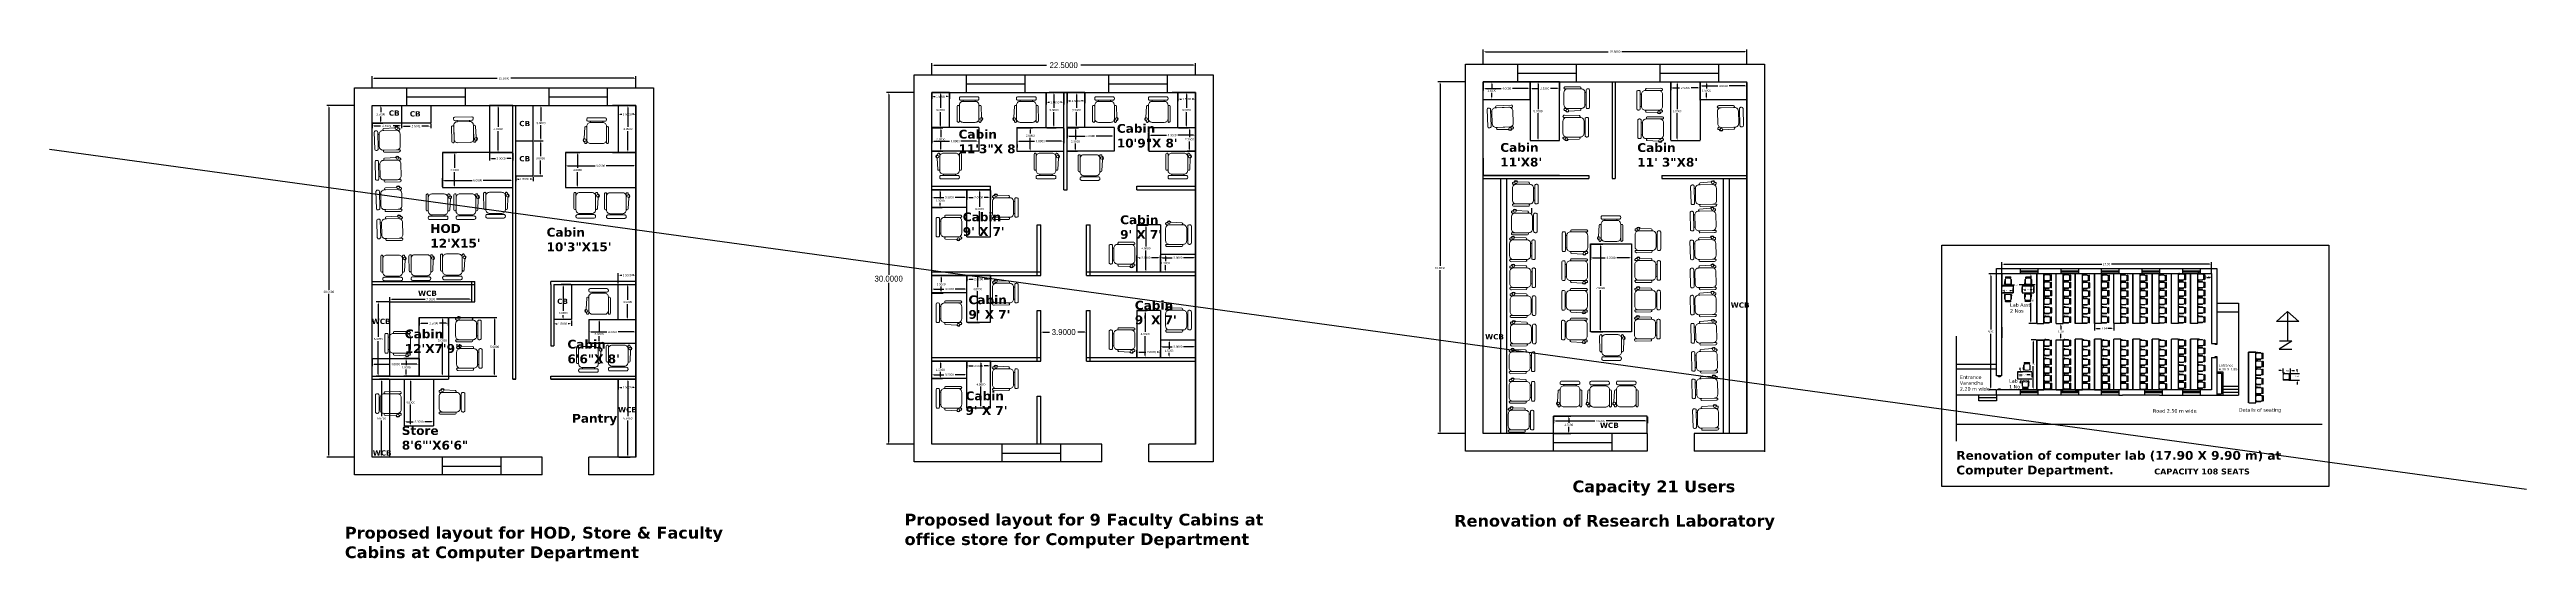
# Model space of a CAD drawing. Header units: inches. Extents: x 23 to 629, y -355 to 51.
# Drawn here: x 417.3 to 628.6, y -175.2 to -131.5 of the extents above; entities that cross this region are included whole.
import ezdxf

# ---------------------------------------------------------------- set-up
doc = ezdxf.new("R2010")
doc.units = ezdxf.units.IN
doc.header["$MEASUREMENT"] = 0
doc.layers.add('FUR', color=252, linetype='Continuous', lineweight=9)
doc.layers.add('FURN', color=252, linetype='Continuous', lineweight=9)
doc.dimstyles.get("Standard").update_dxf_attribs({"dimtxt": 0.18, "dimasz": 0.18, "dimexe": 0.18, "dimexo": 0.0625, "dimgap": 0.09, "dimtad": 0, "dimtih": 1, "dimtoh": 1, "dimdec": 4, "dimzin": 0, "dimdsep": 46, "dimtxsty": 'Standard', "dimcen": 0.09, "dimadec": 0, "dimazin": 0, "dimtfac": 1, "dimtdec": 4, "dimtofl": 0, "dimtmove": 0, "dimatfit": 3, "dimfxl": 1, "dimtolj": 1, "dimtzin": 0, "dimarcsym": 0})

# ---------------------------------------------------------------- blocks, each defined once
blk = doc.blocks.new('*D86')
at = {"color": 0, "lineweight": -2}
for p, q in [((443.28, -136.27), (440.97, -136.27)), ((441.15, -136.45), (441.15, -151.98)), ((441.15, -166.09), (441.15, -152.34)), ((443.28, -166.27), (440.97, -166.27))]:
    blk.add_line(p, q, dxfattribs=at)
at = {"color": 0}
for points in [[(441.12, -136.45), (441.18, -136.45), (441.15, -136.27)], [(441.12, -166.09), (441.18, -166.09), (441.15, -166.27)]]:
    blk.add_solid(points, dxfattribs=at)
at = {"layer": 'Defpoints', "color": 0}
for p in [(441.15, -136.27), (443.34, -136.27), (443.34, -166.27)]:
    blk.add_point(p, dxfattribs=at)
at = {"color": 0, "insert": (441.15, -152.16), "char_height": 0.18, "attachment_point": 5}
blk.add_mtext('\\A1;30.0000', dxfattribs=at)
blk = doc.blocks.new('CINE CHAIR')
at = {"layer": 'FUR', "color": 48, "lineweight": 0}
for p, q in [((448043.776, 57308.306), (448043.8, 57308.306)), ((448043.776, 57308.058), (448043.8, 57308.058))]:
    blk.add_line(p, q, dxfattribs=at)
blk.add_lwpolyline([(448043.45, 57308.434), (448043.678, 57308.423, -0.388092), (448043.695, 57308.404), (448043.695, 57308.401, -0.414214), (448043.676, 57308.382), (448043.367, 57308.382, -0.414214), (448043.348, 57308.401), (448043.348, 57308.404, -0.491313), (448043.377, 57308.423), (448043.384, 57308.436)], format="xyb", dxfattribs=at)
for points in [[(448043.424, 57308.382), (448043.7, 57308.382, -0.414214), (448043.776, 57308.306), (448043.776, 57308.058, -0.414214), (448043.7, 57307.982), (448043.424, 57307.982, -0.414214), (448043.348, 57308.058), (448043.348, 57308.306, -0.414214)], [(448043.828, 57308.382), (448043.842, 57308.382, -0.414214), (448043.871, 57308.353), (448043.871, 57308.01, -0.414214), (448043.842, 57307.982), (448043.828, 57307.982, -0.414214), (448043.8, 57308.01), (448043.8, 57308.353, -0.414214)], [(448043.379, 57307.938), (448043.678, 57307.94, 0.393133), (448043.695, 57307.959), (448043.695, 57307.963, 0.414214), (448043.676, 57307.982), (448043.367, 57307.982, 0.414214), (448043.348, 57307.963), (448043.348, 57307.966, 0.435766)]]:
    blk.add_lwpolyline(points, format="xyb", close=True, dxfattribs=at)
blk.add_circle((448043.417, 57308.422), 0.0249, dxfattribs=at)
blk.add_arc((448043.417, 57308.422), 0.0356, 19.6628, 156.9494, dxfattribs=at)
blk = doc.blocks.new('*D87')
at = {"color": 0, "lineweight": -2}
for p, q in [((444.84, -134.71), (444.84, -133.77)), ((445.02, -133.95), (455.51, -133.95)), ((467.16, -133.95), (456.68, -133.95)), ((467.34, -134.71), (467.34, -133.77))]:
    blk.add_line(p, q, dxfattribs=at)
at = {"color": 0}
for points in [[(445.02, -133.92), (445.02, -133.98), (444.84, -133.95)], [(467.16, -133.92), (467.16, -133.98), (467.34, -133.95)]]:
    blk.add_solid(points, dxfattribs=at)
at = {"layer": 'Defpoints', "color": 0}
for p in [(444.84, -134.77), (467.34, -133.95), (467.34, -134.77)]:
    blk.add_point(p, dxfattribs=at)
at = {"color": 0, "insert": (456.09, -133.95), "char_height": 0.18, "attachment_point": 5}
blk.add_mtext('\\A1;22.5000', dxfattribs=at)
blk = doc.blocks.new('*D88')
at = {"color": 0, "lineweight": -2}
for p, q in [((491.03, -135.16), (488.73, -135.16)), ((488.91, -135.34), (488.91, -150.7)), ((488.91, -164.98), (488.91, -151.38)), ((491.03, -165.16), (488.73, -165.16))]:
    blk.add_line(p, q, dxfattribs=at)
at = {"color": 0}
for points in [[(488.88, -135.34), (488.94, -135.34), (488.91, -135.16)], [(488.88, -164.98), (488.94, -164.98), (488.91, -165.16)]]:
    blk.add_solid(points, dxfattribs=at)
at = {"layer": 'Defpoints', "color": 0}
for p in [(488.91, -135.16), (491.09, -135.16), (491.09, -165.16)]:
    blk.add_point(p, dxfattribs=at)
at = {"color": 0, "insert": (488.91, -151.04), "char_height": 0.5, "attachment_point": 5}
blk.add_mtext('\\A1;30.0000', dxfattribs=at)
blk = doc.blocks.new('*D89')
at = {"color": 0, "lineweight": -2}
for p, q in [((492.59, -133.6), (492.59, -132.65)), ((492.77, -132.83), (502.38, -132.83)), ((514.91, -132.83), (505.31, -132.83)), ((515.09, -133.6), (515.09, -132.65))]:
    blk.add_line(p, q, dxfattribs=at)
at = {"color": 0}
for points in [[(492.77, -132.8), (492.77, -132.86), (492.59, -132.83)], [(514.91, -132.8), (514.91, -132.86), (515.09, -132.83)]]:
    blk.add_solid(points, dxfattribs=at)
at = {"layer": 'Defpoints', "color": 0}
for p in [(515.09, -132.83), (492.59, -133.66), (515.09, -133.66)]:
    blk.add_point(p, dxfattribs=at)
at = {"color": 0, "insert": (503.84, -132.83), "char_height": 0.5, "attachment_point": 5}
blk.add_mtext('\\A1;22.5000', dxfattribs=at)
blk = doc.blocks.new('*D90')
at = {"color": 0, "lineweight": -2}
for p, q in [((501.89, -157.7), (501.89, -155.41)), ((502.07, -155.59), (502.63, -155.59)), ((505.61, -155.59), (505.06, -155.59)), ((505.79, -157.7), (505.79, -155.41))]:
    blk.add_line(p, q, dxfattribs=at)
at = {"color": 0}
for points in [[(502.07, -155.56), (502.07, -155.62), (501.89, -155.59)], [(505.61, -155.56), (505.61, -155.62), (505.79, -155.59)]]:
    blk.add_solid(points, dxfattribs=at)
at = {"layer": 'Defpoints', "color": 0}
for p in [(505.79, -155.59), (501.89, -157.76), (505.79, -157.76)]:
    blk.add_point(p, dxfattribs=at)
at = {"color": 0, "insert": (503.84, -155.59), "char_height": 0.5, "attachment_point": 5}
blk.add_mtext('\\A1;3.9000', dxfattribs=at)
blk = doc.blocks.new('*D91')
at = {"color": 0, "lineweight": -2}
for p, q in [((538.07, -134.25), (535.77, -134.25)), ((535.95, -134.43), (535.95, -149.95)), ((535.95, -164.07), (535.95, -150.31)), ((538.07, -164.25), (535.77, -164.25))]:
    blk.add_line(p, q, dxfattribs=at)
at = {"color": 0}
for points in [[(535.92, -134.43), (535.98, -134.43), (535.95, -134.25)], [(535.92, -164.07), (535.98, -164.07), (535.95, -164.25)]]:
    blk.add_solid(points, dxfattribs=at)
at = {"layer": 'Defpoints', "color": 0}
for p in [(535.95, -134.25), (538.14, -134.25), (538.14, -164.25)]:
    blk.add_point(p, dxfattribs=at)
at = {"color": 0, "insert": (535.95, -150.13), "char_height": 0.18, "attachment_point": 5}
blk.add_mtext('\\A1;30.0000', dxfattribs=at)
blk = doc.blocks.new('*D92')
at = {"color": 0, "lineweight": -2}
for p, q in [((539.64, -132.69), (539.64, -131.5)), ((539.82, -131.68), (550.3, -131.68)), ((561.96, -131.68), (551.47, -131.68)), ((562.14, -132.69), (562.14, -131.5))]:
    blk.add_line(p, q, dxfattribs=at)
at = {"color": 0}
for points in [[(539.82, -131.65), (539.82, -131.71), (539.64, -131.68)], [(561.96, -131.65), (561.96, -131.71), (562.14, -131.68)]]:
    blk.add_solid(points, dxfattribs=at)
at = {"layer": 'Defpoints', "color": 0}
for p in [(539.64, -132.75), (562.14, -131.68), (562.14, -132.75)]:
    blk.add_point(p, dxfattribs=at)
at = {"color": 0, "insert": (550.89, -131.68), "char_height": 0.18, "attachment_point": 5}
blk.add_mtext('\\A1;22.5000', dxfattribs=at)
blk = doc.blocks.new('*D93')
at = {"color": 0, "lineweight": -2}
for p, q in [((454.9, -136.27), (455.76, -136.27)), ((455.58, -136.45), (455.58, -138.09)), ((455.58, -140.09), (455.58, -138.45)), ((454.9, -140.27), (455.76, -140.27))]:
    blk.add_line(p, q, dxfattribs=at)
at = {"color": 0}
for points in [[(455.55, -136.45), (455.61, -136.45), (455.58, -136.27)], [(455.55, -140.09), (455.61, -140.09), (455.58, -140.27)]]:
    blk.add_solid(points, dxfattribs=at)
at = {"layer": 'Defpoints', "color": 0}
for p in [(454.84, -136.27), (455.58, -136.27), (454.84, -140.27)]:
    blk.add_point(p, dxfattribs=at)
at = {"color": 0, "insert": (455.58, -138.27), "char_height": 0.18, "attachment_point": 5}
blk.add_mtext('\\A1;4.0000', dxfattribs=at)
blk = doc.blocks.new('*D94')
at = {"color": 0, "lineweight": -2}
for p, q in [((454.84, -140.34), (454.84, -140.97)), ((455.02, -140.79), (455.36, -140.79)), ((456.66, -140.79), (456.32, -140.79)), ((456.84, -140.34), (456.84, -140.97))]:
    blk.add_line(p, q, dxfattribs=at)
at = {"color": 0}
for points in [[(455.02, -140.76), (455.02, -140.82), (454.84, -140.79)], [(456.66, -140.76), (456.66, -140.82), (456.84, -140.79)]]:
    blk.add_solid(points, dxfattribs=at)
at = {"layer": 'Defpoints', "color": 0}
for p in [(454.84, -140.27), (456.84, -140.27), (456.84, -140.79)]:
    blk.add_point(p, dxfattribs=at)
at = {"color": 0, "insert": (455.84, -140.79), "char_height": 0.18, "attachment_point": 5}
blk.add_mtext('\\A1;2.0000', dxfattribs=at)
blk = doc.blocks.new('*D95')
at = {"color": 0, "lineweight": -2}
for p, q in [((450.9, -140.27), (452.04, -140.27)), ((451.86, -140.45), (451.86, -141.59)), ((450.9, -143.27), (452.04, -143.27)), ((451.86, -143.09), (451.86, -141.95))]:
    blk.add_line(p, q, dxfattribs=at)
at = {"color": 0}
for points in [[(451.83, -140.45), (451.89, -140.45), (451.86, -140.27)], [(451.83, -143.09), (451.89, -143.09), (451.86, -143.27)]]:
    blk.add_solid(points, dxfattribs=at)
at = {"layer": 'Defpoints', "color": 0}
for p in [(450.84, -140.27), (450.84, -143.27), (451.86, -143.27)]:
    blk.add_point(p, dxfattribs=at)
at = {"color": 0, "insert": (451.86, -141.77), "char_height": 0.18, "attachment_point": 5}
blk.add_mtext('\\A1;3.0000', dxfattribs=at)
blk = doc.blocks.new('*D96')
at = {"color": 0, "lineweight": -2}
for p, q in [((450.84, -143.21), (450.84, -142.47)), ((451.02, -142.65), (453.36, -142.65)), ((456.66, -142.65), (454.32, -142.65)), ((456.84, -143.21), (456.84, -142.47))]:
    blk.add_line(p, q, dxfattribs=at)
at = {"color": 0}
for points in [[(451.02, -142.62), (451.02, -142.68), (450.84, -142.65)], [(456.66, -142.62), (456.66, -142.68), (456.84, -142.65)]]:
    blk.add_solid(points, dxfattribs=at)
at = {"layer": 'Defpoints', "color": 0}
for p in [(450.84, -143.27), (456.84, -142.65), (456.84, -143.27)]:
    blk.add_point(p, dxfattribs=at)
at = {"color": 0, "insert": (453.84, -142.65), "char_height": 0.18, "attachment_point": 5}
blk.add_mtext('\\A1;6.0000', dxfattribs=at)
blk = doc.blocks.new('*D97')
at = {"color": 0, "lineweight": -2}
for p, q in [((463.34, -154.59), (463.34, -155.76)), ((463.52, -155.58), (464.86, -155.58)), ((467.16, -155.58), (465.82, -155.58)), ((467.34, -154.59), (467.34, -155.76))]:
    blk.add_line(p, q, dxfattribs=at)
at = {"color": 0}
for points in [[(463.52, -155.55), (463.52, -155.61), (463.34, -155.58)], [(467.16, -155.55), (467.16, -155.61), (467.34, -155.58)]]:
    blk.add_solid(points, dxfattribs=at)
at = {"layer": 'Defpoints', "color": 0}
for p in [(463.34, -154.52), (467.34, -154.52), (467.34, -155.58)]:
    blk.add_point(p, dxfattribs=at)
at = {"color": 0, "insert": (465.34, -155.58), "char_height": 0.18, "attachment_point": 5}
blk.add_mtext('\\A1;4.0000', dxfattribs=at)
blk = doc.blocks.new('*D98')
at = {"color": 0, "lineweight": -2}
for p, q in [((463.4, -154.52), (464.38, -154.52)), ((464.2, -154.7), (464.2, -155.58)), ((464.2, -156.34), (464.2, -155.94)), ((463.4, -156.52), (464.38, -156.52))]:
    blk.add_line(p, q, dxfattribs=at)
at = {"color": 0}
for points in [[(464.17, -154.7), (464.23, -154.7), (464.2, -154.52)], [(464.17, -156.34), (464.23, -156.34), (464.2, -156.52)]]:
    blk.add_solid(points, dxfattribs=at)
at = {"layer": 'Defpoints', "color": 0}
for p in [(463.34, -154.52), (463.34, -156.52), (464.2, -156.52)]:
    blk.add_point(p, dxfattribs=at)
at = {"color": 0, "insert": (464.2, -155.76), "char_height": 0.18, "attachment_point": 5}
blk.add_mtext('\\A1;2.0000', dxfattribs=at)
blk = doc.blocks.new('*D99')
at = {"color": 0, "lineweight": -2}
for p, q in [((465.84, -151.46), (465.84, -150.56)), ((466.02, -150.74), (466.13, -150.74)), ((467.16, -150.74), (467.06, -150.74)), ((467.34, -151.46), (467.34, -150.56))]:
    blk.add_line(p, q, dxfattribs=at)
at = {"color": 0}
for points in [[(466.02, -150.71), (466.02, -150.77), (465.84, -150.74)], [(467.16, -150.71), (467.16, -150.77), (467.34, -150.74)]]:
    blk.add_solid(points, dxfattribs=at)
at = {"layer": 'Defpoints', "color": 0}
for p in [(465.84, -150.74), (465.84, -151.52), (467.34, -151.52)]:
    blk.add_point(p, dxfattribs=at)
at = {"color": 0, "insert": (466.59, -150.74), "char_height": 0.18, "attachment_point": 5}
blk.add_mtext('\\A1;1.5000', dxfattribs=at)
blk = doc.blocks.new('*D100')
at = {"color": 0, "lineweight": -2}
for p, q in [((465.9, -151.52), (466.82, -151.52)), ((466.64, -151.7), (466.64, -152.84)), ((466.64, -154.34), (466.64, -153.2)), ((465.9, -154.52), (466.82, -154.52))]:
    blk.add_line(p, q, dxfattribs=at)
at = {"color": 0}
for points in [[(466.61, -151.7), (466.67, -151.7), (466.64, -151.52)], [(466.61, -154.34), (466.67, -154.34), (466.64, -154.52)]]:
    blk.add_solid(points, dxfattribs=at)
at = {"layer": 'Defpoints', "color": 0}
for p in [(465.84, -151.52), (465.84, -154.52), (466.64, -154.52)]:
    blk.add_point(p, dxfattribs=at)
at = {"color": 0, "insert": (466.64, -153.02), "char_height": 0.18, "attachment_point": 5}
blk.add_mtext('\\A1;3.0000', dxfattribs=at)
blk = doc.blocks.new('*D101')
at = {"color": 0, "lineweight": -2}
for p, q in [((583.81, -150.61), (582.76, -150.61)), ((582.94, -150.79), (582.94, -155.38)), ((582.94, -160.33), (582.94, -155.74)), ((583.36, -160.51), (582.76, -160.51))]:
    blk.add_line(p, q, dxfattribs=at)
at = {"color": 0}
for points in [[(582.91, -150.79), (582.97, -150.79), (582.94, -150.61)], [(582.91, -160.33), (582.97, -160.33), (582.94, -160.51)]]:
    blk.add_solid(points, dxfattribs=at)
at = {"layer": 'Defpoints', "color": 0}
for p in [(583.87, -150.61), (582.94, -160.51), (583.42, -160.51)]:
    blk.add_point(p, dxfattribs=at)
at = {"color": 0, "insert": (582.94, -155.56), "char_height": 0.18, "attachment_point": 5}
blk.add_mtext('\\A1;9.90', dxfattribs=at)
blk = doc.blocks.new('*D102')
at = {"color": 0, "lineweight": -2}
for p, q in [((607.7, -158.88), (607.52, -158.88)), ((607.88, -159.07), (607.88, -158.7)), ((608.5, -159.13), (608.5, -158.7)), ((608.68, -158.88), (608.86, -158.88))]:
    blk.add_line(p, q, dxfattribs=at)
at = {"color": 0}
for points in [[(607.7, -158.85), (607.7, -158.91), (607.88, -158.88)], [(608.68, -158.85), (608.68, -158.91), (608.5, -158.88)]]:
    blk.add_solid(points, dxfattribs=at)
at = {"layer": 'Defpoints', "color": 0}
for p in [(607.88, -159.14), (608.5, -158.88), (608.5, -159.19)]:
    blk.add_point(p, dxfattribs=at)
at = {"color": 0, "insert": (608.26, -158.88), "char_height": 0.1, "attachment_point": 5}
blk.add_mtext('\\A1;0.63', dxfattribs=at)
blk = doc.blocks.new('*D103')
at = {"color": 0, "lineweight": -2}
for p, q in [((608.34, -159.11), (609.27, -159.11)), ((608.34, -159.69), (609.27, -159.69)), ((609.09, -158.93), (609.09, -158.75)), ((609.09, -159.87), (609.09, -160.05))]:
    blk.add_line(p, q, dxfattribs=at)
at = {"color": 0}
for points in [[(609.06, -158.93), (609.12, -158.93), (609.09, -159.11)], [(609.06, -159.87), (609.12, -159.87), (609.09, -159.69)]]:
    blk.add_solid(points, dxfattribs=at)
at = {"layer": 'Defpoints', "color": 0}
for p in [(608.27, -159.11), (608.27, -159.69), (609.09, -159.11)]:
    blk.add_point(p, dxfattribs=at)
at = {"color": 0, "insert": (609.09, -159.35), "char_height": 0.1, "attachment_point": 5}
blk.add_mtext('\\A1;0.58', dxfattribs=at)
blk = doc.blocks.new('*D104')
at = {"color": 0, "lineweight": -2}
for p, q in [((583.87, -150.61), (583.87, -149.62)), ((584.05, -149.8), (592.42, -149.8)), ((601.59, -149.8), (593.23, -149.8)), ((601.77, -150.61), (601.77, -149.62))]:
    blk.add_line(p, q, dxfattribs=at)
at = {"color": 0}
for points in [[(584.05, -149.77), (584.05, -149.83), (583.87, -149.8)], [(601.59, -149.77), (601.59, -149.83), (601.77, -149.8)]]:
    blk.add_solid(points, dxfattribs=at)
at = {"layer": 'Defpoints', "color": 0}
for p in [(601.77, -149.8), (583.87, -150.67), (601.77, -150.67)]:
    blk.add_point(p, dxfattribs=at)
at = {"color": 0, "insert": (592.82, -149.8), "char_height": 0.18, "attachment_point": 5}
blk.add_mtext('\\A1;17.90', dxfattribs=at)
blk = doc.blocks.new('*D105')
at = {"color": 0, "lineweight": -2}
for p, q in [((583.87, -150.67), (583.87, -151.75)), ((584.05, -151.57), (584.96, -151.57)), ((586.69, -151.57), (585.36, -151.57)), ((586.87, -150.67), (586.87, -151.75))]:
    blk.add_line(p, q, dxfattribs=at)
at = {"color": 0}
for points in [[(584.05, -151.54), (584.05, -151.6), (583.87, -151.57)], [(586.69, -151.54), (586.69, -151.6), (586.87, -151.57)]]:
    blk.add_solid(points, dxfattribs=at)
at = {"layer": 'Defpoints', "color": 0}
for p in [(583.87, -150.61), (583.87, -151.57), (586.87, -150.61)]:
    blk.add_point(p, dxfattribs=at)
at = {"color": 0, "insert": (585.16, -151.57), "char_height": 0.05, "attachment_point": 5}
blk.add_mtext('\\A1;3.0000', dxfattribs=at)
blk = doc.blocks.new('*D106')
at = {"color": 0, "lineweight": -2}
for p, q in [((588.57, -154.87), (589.09, -154.87)), ((588.57, -156.25), (589.09, -156.25)), ((588.91, -155.05), (588.91, -155.38)), ((588.91, -156.07), (588.91, -155.74))]:
    blk.add_line(p, q, dxfattribs=at)
at = {"color": 0}
for points in [[(588.88, -155.05), (588.94, -155.05), (588.91, -154.87)], [(588.88, -156.07), (588.94, -156.07), (588.91, -156.25)]]:
    blk.add_solid(points, dxfattribs=at)
at = {"layer": 'Defpoints', "color": 0}
for p in [(588.51, -154.87), (588.51, -156.25), (588.91, -154.87)]:
    blk.add_point(p, dxfattribs=at)
at = {"color": 0, "insert": (588.91, -155.56), "char_height": 0.18, "attachment_point": 5}
blk.add_mtext('\\A1;1.38', dxfattribs=at)
blk = doc.blocks.new('*D107')
at = {"color": 0, "lineweight": -2}
for p, q in [((591.79, -154.93), (591.79, -155.46)), ((591.97, -155.28), (592.28, -155.28)), ((593.25, -155.28), (592.94, -155.28)), ((593.43, -154.93), (593.43, -155.46))]:
    blk.add_line(p, q, dxfattribs=at)
at = {"color": 0}
for points in [[(591.97, -155.25), (591.97, -155.31), (591.79, -155.28)], [(593.25, -155.25), (593.25, -155.31), (593.43, -155.28)]]:
    blk.add_solid(points, dxfattribs=at)
at = {"layer": 'Defpoints', "color": 0}
for p in [(591.79, -154.87), (593.43, -154.87), (593.43, -155.28)]:
    blk.add_point(p, dxfattribs=at)
at = {"color": 0, "insert": (592.61, -155.28), "char_height": 0.18, "attachment_point": 5}
blk.add_mtext('\\A1;1.64', dxfattribs=at)
blk = doc.blocks.new('*D108')
at = {"color": 0, "lineweight": -2}
for p, q in [((586.81, -156.25), (586.39, -156.25)), ((586.57, -156.43), (586.57, -158.26)), ((586.57, -160.33), (586.57, -158.49)), ((586.81, -160.51), (586.39, -160.51))]:
    blk.add_line(p, q, dxfattribs=at)
at = {"color": 0}
for points in [[(586.54, -156.43), (586.6, -156.43), (586.57, -156.25)], [(586.54, -160.33), (586.6, -160.33), (586.57, -160.51)]]:
    blk.add_solid(points, dxfattribs=at)
at = {"layer": 'Defpoints', "color": 0}
for p in [(586.57, -156.25), (586.87, -156.25), (586.87, -160.51)]:
    blk.add_point(p, dxfattribs=at)
at = {"color": 0, "insert": (586.57, -158.38), "char_height": 0.05, "attachment_point": 5}
blk.add_mtext('\\A1;4.2600', dxfattribs=at)
blk = doc.blocks.new('*D109')
at = {"color": 0, "lineweight": -2}
for p, q in [((586.81, -150.61), (586.18, -150.61)), ((586.36, -150.79), (586.36, -152.74)), ((586.36, -154.69), (586.36, -153.1)), ((586.81, -154.87), (586.18, -154.87))]:
    blk.add_line(p, q, dxfattribs=at)
at = {"color": 0}
for points in [[(586.33, -150.79), (586.39, -150.79), (586.36, -150.61)], [(586.33, -154.69), (586.39, -154.69), (586.36, -154.87)]]:
    blk.add_solid(points, dxfattribs=at)
at = {"layer": 'Defpoints', "color": 0}
for p in [(586.36, -150.61), (586.87, -150.61), (586.87, -154.87)]:
    blk.add_point(p, dxfattribs=at)
at = {"color": 0, "insert": (586.36, -152.92), "char_height": 0.18, "attachment_point": 5}
blk.add_mtext('\\A1;4.26', dxfattribs=at)
blk = doc.blocks.new('*D110')
at = {"color": 0, "lineweight": -2}
for p, q in [((601.21, -150.74), (601.21, -151.11)), ((601.39, -150.93), (601.59, -150.93)), ((601.77, -150.67), (601.77, -151.11))]:
    blk.add_line(p, q, dxfattribs=at)
at = {"color": 0}
for points in [[(601.39, -150.9), (601.39, -150.96), (601.21, -150.93)], [(601.59, -150.9), (601.59, -150.96), (601.77, -150.93)]]:
    blk.add_solid(points, dxfattribs=at)
at = {"layer": 'Defpoints', "color": 0}
for p in [(601.21, -150.68), (601.77, -150.61), (601.77, -150.93)]:
    blk.add_point(p, dxfattribs=at)
at = {"color": 0, "insert": (601.49, -150.93), "char_height": 0.18, "attachment_point": 5}
blk.add_mtext('\\A1;0.56', dxfattribs=at)
blk = doc.blocks.new('*D111')
at = {"color": 0, "lineweight": -2}
for p, q in [((451.4, -154.35), (455.47, -154.35)), ((455.29, -154.53), (455.29, -156.67)), ((455.29, -159.17), (455.29, -157.03)), ((451.4, -159.35), (455.47, -159.35))]:
    blk.add_line(p, q, dxfattribs=at)
at = {"color": 0}
for points in [[(455.26, -154.53), (455.32, -154.53), (455.29, -154.35)], [(455.26, -159.17), (455.32, -159.17), (455.29, -159.35)]]:
    blk.add_solid(points, dxfattribs=at)
at = {"layer": 'Defpoints', "color": 0}
for p in [(451.34, -154.35), (451.34, -159.35), (455.29, -159.35)]:
    blk.add_point(p, dxfattribs=at)
at = {"color": 0, "insert": (455.29, -156.85), "char_height": 0.18, "attachment_point": 5}
blk.add_mtext('\\A1;5.0000', dxfattribs=at)
blk = doc.blocks.new('*D112')
at = {"color": 0, "lineweight": -2}
for p, q in [((448.84, -154.41), (448.84, -155.02)), ((449.02, -154.84), (449.6, -154.84)), ((451.16, -154.84), (450.59, -154.84)), ((451.34, -154.41), (451.34, -155.02))]:
    blk.add_line(p, q, dxfattribs=at)
at = {"color": 0}
for points in [[(449.02, -154.81), (449.02, -154.87), (448.84, -154.84)], [(451.16, -154.81), (451.16, -154.87), (451.34, -154.84)]]:
    blk.add_solid(points, dxfattribs=at)
at = {"layer": 'Defpoints', "color": 0}
for p in [(448.84, -154.35), (451.34, -154.35), (451.34, -154.84)]:
    blk.add_point(p, dxfattribs=at)
at = {"color": 0, "insert": (450.09, -154.84), "char_height": 0.18, "attachment_point": 5}
blk.add_mtext('\\A1;2.5000', dxfattribs=at)
blk = doc.blocks.new('*D113')
at = {"color": 0, "lineweight": -2}
for p, q in [((444.84, -157.91), (444.84, -158.51)), ((445.02, -158.33), (446.36, -158.33)), ((448.66, -158.33), (447.32, -158.33)), ((448.84, -157.91), (448.84, -158.51))]:
    blk.add_line(p, q, dxfattribs=at)
at = {"color": 0}
for points in [[(445.02, -158.3), (445.02, -158.36), (444.84, -158.33)], [(448.66, -158.3), (448.66, -158.36), (448.84, -158.33)]]:
    blk.add_solid(points, dxfattribs=at)
at = {"layer": 'Defpoints', "color": 0}
for p in [(444.84, -157.85), (448.84, -157.85), (448.84, -158.33)]:
    blk.add_point(p, dxfattribs=at)
at = {"color": 0, "insert": (446.84, -158.33), "char_height": 0.18, "attachment_point": 5}
blk.add_mtext('\\A1;4.0000', dxfattribs=at)
blk = doc.blocks.new('*D114')
at = {"color": 0, "lineweight": -2}
for p, q in [((448.78, -157.85), (447.55, -157.85)), ((447.73, -158.03), (447.73, -158.42)), ((448.78, -159.35), (447.55, -159.35)), ((447.73, -159.17), (447.73, -158.78))]:
    blk.add_line(p, q, dxfattribs=at)
at = {"color": 0}
for points in [[(447.7, -158.03), (447.76, -158.03), (447.73, -157.85)], [(447.7, -159.17), (447.76, -159.17), (447.73, -159.35)]]:
    blk.add_solid(points, dxfattribs=at)
at = {"layer": 'Defpoints', "color": 0}
for p in [(447.73, -157.85), (448.84, -157.85), (448.84, -159.35)]:
    blk.add_point(p, dxfattribs=at)
at = {"color": 0, "insert": (447.73, -158.6), "char_height": 0.18, "attachment_point": 5}
blk.add_mtext('\\A1;1.5000', dxfattribs=at)
blk = doc.blocks.new('*D115')
at = {"color": 0, "lineweight": -2}
for p, q in [((499.84, -138.22), (499.84, -139.49)), ((500.02, -139.31), (501.36, -139.31)), ((503.66, -139.31), (502.32, -139.31)), ((503.84, -138.22), (503.84, -139.49))]:
    blk.add_line(p, q, dxfattribs=at)
at = {"color": 0}
for points in [[(500.02, -139.28), (500.02, -139.34), (499.84, -139.31)], [(503.66, -139.28), (503.66, -139.34), (503.84, -139.31)]]:
    blk.add_solid(points, dxfattribs=at)
at = {"layer": 'Defpoints', "color": 0}
for p in [(499.84, -138.16), (503.84, -138.16), (503.84, -139.31)]:
    blk.add_point(p, dxfattribs=at)
at = {"color": 0, "insert": (501.84, -139.31), "char_height": 0.18, "attachment_point": 5}
blk.add_mtext('\\A1;4.0000', dxfattribs=at)
blk = doc.blocks.new('*D116')
at = {"color": 0, "lineweight": -2}
for p, q in [((499.9, -138.16), (501.17, -138.16)), ((500.99, -138.34), (500.99, -138.66)), ((500.99, -139.98), (500.99, -139.02)), ((499.9, -140.16), (501.17, -140.16))]:
    blk.add_line(p, q, dxfattribs=at)
at = {"color": 0}
for points in [[(500.96, -138.34), (501.02, -138.34), (500.99, -138.16)], [(500.96, -139.98), (501.02, -139.98), (500.99, -140.16)]]:
    blk.add_solid(points, dxfattribs=at)
at = {"layer": 'Defpoints', "color": 0}
for p in [(499.84, -138.16), (499.84, -140.16), (500.99, -140.16)]:
    blk.add_point(p, dxfattribs=at)
at = {"color": 0, "insert": (500.99, -138.84), "char_height": 0.18, "attachment_point": 5}
blk.add_mtext('\\A1;2.0000', dxfattribs=at)
blk = doc.blocks.new('*D117')
at = {"color": 0, "lineweight": -2}
for p, q in [((502.4, -135.16), (503.19, -135.16)), ((503.01, -135.34), (503.01, -136.48)), ((503.01, -137.98), (503.01, -136.84)), ((502.4, -138.16), (503.19, -138.16))]:
    blk.add_line(p, q, dxfattribs=at)
at = {"color": 0}
for points in [[(502.98, -135.34), (503.04, -135.34), (503.01, -135.16)], [(502.98, -137.98), (503.04, -137.98), (503.01, -138.16)]]:
    blk.add_solid(points, dxfattribs=at)
at = {"layer": 'Defpoints', "color": 0}
for p in [(502.34, -135.16), (502.34, -138.16), (503.01, -138.16)]:
    blk.add_point(p, dxfattribs=at)
at = {"color": 0, "insert": (503.01, -136.66), "char_height": 0.18, "attachment_point": 5}
blk.add_mtext('\\A1;3.0000', dxfattribs=at)
blk = doc.blocks.new('*D118')
at = {"color": 0, "lineweight": -2}
for p, q in [((502.34, -135.22), (502.34, -136.17)), ((503.84, -135.22), (503.84, -136.17)), ((502.52, -135.99), (502.63, -135.99)), ((503.66, -135.99), (503.56, -135.99))]:
    blk.add_line(p, q, dxfattribs=at)
at = {"color": 0}
for points in [[(502.52, -135.96), (502.52, -136.02), (502.34, -135.99)], [(503.66, -135.96), (503.66, -136.02), (503.84, -135.99)]]:
    blk.add_solid(points, dxfattribs=at)
at = {"layer": 'Defpoints', "color": 0}
for p in [(502.34, -135.16), (503.84, -135.16), (503.84, -135.99)]:
    blk.add_point(p, dxfattribs=at)
at = {"color": 0, "insert": (503.09, -135.99), "char_height": 0.18, "attachment_point": 5}
blk.add_mtext('\\A1;1.5000', dxfattribs=at)
blk = doc.blocks.new('*D119')
at = {"color": 0, "lineweight": -2}
for p, q in [((584.8, -151.64), (583.96, -151.64)), ((584.14, -151.46), (584.14, -151.28)), ((584.8, -152.24), (583.96, -152.24)), ((584.14, -152.42), (584.14, -152.6))]:
    blk.add_line(p, q, dxfattribs=at)
at = {"color": 0}
for points in [[(584.11, -151.46), (584.17, -151.46), (584.14, -151.64)], [(584.11, -152.42), (584.17, -152.42), (584.14, -152.24)]]:
    blk.add_solid(points, dxfattribs=at)
at = {"layer": 'Defpoints', "color": 0}
for p in [(584.86, -151.64), (584.14, -152.24), (584.86, -152.24)]:
    blk.add_point(p, dxfattribs=at)
at = {"color": 0, "insert": (584.14, -151.96), "char_height": 0.05, "attachment_point": 5}
blk.add_mtext('\\A1;0.6000', dxfattribs=at)
blk = doc.blocks.new('*D120')
at = {"color": 0, "lineweight": -2}
for p, q in [((465.9, -159.6), (466.84, -159.6)), ((466.66, -159.78), (466.66, -162.76)), ((466.66, -166.09), (466.66, -163.12)), ((465.9, -166.27), (466.84, -166.27))]:
    blk.add_line(p, q, dxfattribs=at)
at = {"color": 0}
for points in [[(466.63, -159.78), (466.69, -159.78), (466.66, -159.6)], [(466.63, -166.09), (466.69, -166.09), (466.66, -166.27)]]:
    blk.add_solid(points, dxfattribs=at)
at = {"layer": 'Defpoints', "color": 0}
for p in [(465.84, -159.6), (465.84, -166.27), (466.66, -166.27)]:
    blk.add_point(p, dxfattribs=at)
at = {"color": 0, "insert": (466.66, -162.94), "char_height": 0.18, "attachment_point": 5}
blk.add_mtext('\\A1;6.6750', dxfattribs=at)
blk = doc.blocks.new('*D121')
at = {"color": 0, "lineweight": -2}
for p, q in [((465.84, -159.66), (465.84, -160.49)), ((466.02, -160.31), (466.13, -160.31)), ((467.16, -160.31), (467.06, -160.31)), ((467.34, -159.66), (467.34, -160.49))]:
    blk.add_line(p, q, dxfattribs=at)
at = {"color": 0}
for points in [[(466.02, -160.28), (466.02, -160.34), (465.84, -160.31)], [(467.16, -160.28), (467.16, -160.34), (467.34, -160.31)]]:
    blk.add_solid(points, dxfattribs=at)
at = {"layer": 'Defpoints', "color": 0}
for p in [(465.84, -159.6), (467.34, -159.6), (467.34, -160.31)]:
    blk.add_point(p, dxfattribs=at)
at = {"color": 0, "insert": (466.59, -160.31), "char_height": 0.18, "attachment_point": 5}
blk.add_mtext('\\A1;1.5000', dxfattribs=at)
blk = doc.blocks.new('*D122')
at = {"color": 0, "lineweight": -2}
for p, q in [((467.28, -136.27), (466.48, -136.27)), ((466.66, -136.45), (466.66, -138.09)), ((466.66, -140.09), (466.66, -138.45)), ((467.28, -140.27), (466.48, -140.27))]:
    blk.add_line(p, q, dxfattribs=at)
at = {"color": 0}
for points in [[(466.63, -136.45), (466.69, -136.45), (466.66, -136.27)], [(466.63, -140.09), (466.69, -140.09), (466.66, -140.27)]]:
    blk.add_solid(points, dxfattribs=at)
at = {"layer": 'Defpoints', "color": 0}
for p in [(467.34, -136.27), (466.66, -140.27), (467.34, -140.27)]:
    blk.add_point(p, dxfattribs=at)
at = {"color": 0, "insert": (466.66, -138.27), "char_height": 0.18, "attachment_point": 5}
blk.add_mtext('\\A1;4.0000', dxfattribs=at)
blk = doc.blocks.new('*D123')
at = {"color": 0, "lineweight": -2}
for p, q in [((465.84, -136.34), (465.84, -137.2)), ((466.02, -137.02), (466.13, -137.02)), ((467.16, -137.02), (467.06, -137.02)), ((467.34, -136.34), (467.34, -137.2))]:
    blk.add_line(p, q, dxfattribs=at)
at = {"color": 0}
for points in [[(466.02, -136.99), (466.02, -137.05), (465.84, -137.02)], [(467.16, -136.99), (467.16, -137.05), (467.34, -137.02)]]:
    blk.add_solid(points, dxfattribs=at)
at = {"layer": 'Defpoints', "color": 0}
for p in [(465.84, -136.27), (465.84, -137.02), (467.34, -136.27)]:
    blk.add_point(p, dxfattribs=at)
at = {"color": 0, "insert": (466.59, -137.02), "char_height": 0.18, "attachment_point": 5}
blk.add_mtext('\\A1;1.5000', dxfattribs=at)
blk = doc.blocks.new('*D124')
at = {"color": 0, "lineweight": -2}
for p, q in [((461.34, -140.34), (461.34, -141.59)), ((461.52, -141.41), (463.86, -141.41)), ((467.16, -141.41), (464.82, -141.41)), ((467.34, -140.34), (467.34, -141.59))]:
    blk.add_line(p, q, dxfattribs=at)
at = {"color": 0}
for points in [[(461.52, -141.38), (461.52, -141.44), (461.34, -141.41)], [(467.16, -141.38), (467.16, -141.44), (467.34, -141.41)]]:
    blk.add_solid(points, dxfattribs=at)
at = {"layer": 'Defpoints', "color": 0}
for p in [(461.34, -140.27), (467.34, -140.27), (467.34, -141.41)]:
    blk.add_point(p, dxfattribs=at)
at = {"color": 0, "insert": (464.34, -141.41), "char_height": 0.18, "attachment_point": 5}
blk.add_mtext('\\A1;6.0000', dxfattribs=at)
blk = doc.blocks.new('*D125')
at = {"color": 0, "lineweight": -2}
for p, q in [((461.4, -140.27), (462.55, -140.27)), ((462.37, -140.45), (462.37, -141.59)), ((461.4, -143.27), (462.55, -143.27)), ((462.37, -143.09), (462.37, -141.95))]:
    blk.add_line(p, q, dxfattribs=at)
at = {"color": 0}
for points in [[(462.34, -140.45), (462.4, -140.45), (462.37, -140.27)], [(462.34, -143.09), (462.4, -143.09), (462.37, -143.27)]]:
    blk.add_solid(points, dxfattribs=at)
at = {"layer": 'Defpoints', "color": 0}
for p in [(461.34, -140.27), (461.34, -143.27), (462.37, -143.27)]:
    blk.add_point(p, dxfattribs=at)
at = {"color": 0, "insert": (462.37, -141.77), "char_height": 0.18, "attachment_point": 5}
blk.add_mtext('\\A1;3.0000', dxfattribs=at)
blk = doc.blocks.new('*D126')
at = {"color": 0, "lineweight": -2}
for p, q in [((446.34, -152.96), (446.34, -152.61)), ((446.52, -152.79), (449.36, -152.79)), ((453.16, -152.79), (450.32, -152.79)), ((453.34, -152.96), (453.34, -152.61))]:
    blk.add_line(p, q, dxfattribs=at)
at = {"color": 0}
for points in [[(446.52, -152.76), (446.52, -152.82), (446.34, -152.79)], [(453.16, -152.76), (453.16, -152.82), (453.34, -152.79)]]:
    blk.add_solid(points, dxfattribs=at)
at = {"layer": 'Defpoints', "color": 0}
for p in [(446.34, -152.79), (446.34, -153.02), (453.34, -153.02)]:
    blk.add_point(p, dxfattribs=at)
at = {"color": 0, "insert": (449.84, -152.79), "char_height": 0.18, "attachment_point": 5}
blk.add_mtext('\\A1;7.0000', dxfattribs=at)
blk = doc.blocks.new('*D127')
at = {"color": 0, "lineweight": -2}
for p, q in [((446.28, -153.02), (445.18, -153.02)), ((445.36, -153.2), (445.36, -156.01)), ((445.36, -159.17), (445.36, -156.37)), ((446.28, -159.35), (445.18, -159.35))]:
    blk.add_line(p, q, dxfattribs=at)
at = {"color": 0}
for points in [[(445.33, -153.2), (445.39, -153.2), (445.36, -153.02)], [(445.33, -159.17), (445.39, -159.17), (445.36, -159.35)]]:
    blk.add_solid(points, dxfattribs=at)
at = {"layer": 'Defpoints', "color": 0}
for p in [(446.34, -153.02), (445.36, -159.35), (446.34, -159.35)]:
    blk.add_point(p, dxfattribs=at)
at = {"color": 0, "insert": (445.36, -156.19), "char_height": 0.18, "attachment_point": 5}
blk.add_mtext('\\A1;6.3250', dxfattribs=at)
blk = doc.blocks.new('*D128')
at = {"color": 0, "lineweight": -2}
for p, q in [((448.9, -154.35), (451.01, -154.35)), ((450.83, -154.53), (450.83, -156.13)), ((450.83, -159.17), (450.83, -156.49)), ((448.9, -159.35), (451.01, -159.35))]:
    blk.add_line(p, q, dxfattribs=at)
at = {"color": 0}
for points in [[(450.8, -154.53), (450.86, -154.53), (450.83, -154.35)], [(450.8, -159.17), (450.86, -159.17), (450.83, -159.35)]]:
    blk.add_solid(points, dxfattribs=at)
at = {"layer": 'Defpoints', "color": 0}
for p in [(448.84, -154.35), (448.84, -159.35), (450.83, -159.35)]:
    blk.add_point(p, dxfattribs=at)
at = {"color": 0, "insert": (450.83, -156.31), "char_height": 0.18, "attachment_point": 5}
blk.add_mtext('\\A1;5.0000', dxfattribs=at)
blk = doc.blocks.new('*D129')
at = {"color": 0, "lineweight": -2}
for p, q in [((447.59, -163.54), (447.59, -163.06)), ((447.77, -163.24), (448.34, -163.24)), ((449.91, -163.24), (449.33, -163.24)), ((450.09, -163.54), (450.09, -163.06))]:
    blk.add_line(p, q, dxfattribs=at)
at = {"color": 0}
for points in [[(447.77, -163.21), (447.77, -163.27), (447.59, -163.24)], [(449.91, -163.21), (449.91, -163.27), (450.09, -163.24)]]:
    blk.add_solid(points, dxfattribs=at)
at = {"layer": 'Defpoints', "color": 0}
for p in [(447.59, -163.6), (450.09, -163.24), (450.09, -163.6)]:
    blk.add_point(p, dxfattribs=at)
at = {"color": 0, "insert": (448.84, -163.24), "char_height": 0.18, "attachment_point": 5}
blk.add_mtext('\\A1;2.5000', dxfattribs=at)
blk = doc.blocks.new('*D130')
at = {"color": 0, "lineweight": -2}
for p, q in [((447.65, -159.6), (448.29, -159.6)), ((448.11, -159.78), (448.11, -161.42)), ((448.11, -163.42), (448.11, -161.78)), ((447.65, -163.6), (448.29, -163.6))]:
    blk.add_line(p, q, dxfattribs=at)
at = {"color": 0}
for points in [[(448.08, -159.78), (448.14, -159.78), (448.11, -159.6)], [(448.08, -163.42), (448.14, -163.42), (448.11, -163.6)]]:
    blk.add_solid(points, dxfattribs=at)
at = {"layer": 'Defpoints', "color": 0}
for p in [(447.59, -159.6), (448.11, -159.6), (447.59, -163.6)]:
    blk.add_point(p, dxfattribs=at)
at = {"color": 0, "insert": (448.11, -161.6), "char_height": 0.18, "attachment_point": 5}
blk.add_mtext('\\A1;4.0000', dxfattribs=at)
blk = doc.blocks.new('*D131')
at = {"color": 0, "lineweight": -2}
for p, q in [((446.28, -159.6), (445.46, -159.6)), ((445.64, -159.78), (445.64, -162.76)), ((445.64, -166.09), (445.64, -163.12)), ((446.28, -166.27), (445.46, -166.27))]:
    blk.add_line(p, q, dxfattribs=at)
at = {"color": 0}
for points in [[(445.61, -159.78), (445.67, -159.78), (445.64, -159.6)], [(445.61, -166.09), (445.67, -166.09), (445.64, -166.27)]]:
    blk.add_solid(points, dxfattribs=at)
at = {"layer": 'Defpoints', "color": 0}
for p in [(446.34, -159.6), (445.64, -166.27), (446.34, -166.27)]:
    blk.add_point(p, dxfattribs=at)
at = {"color": 0, "insert": (445.64, -162.94), "char_height": 0.18, "attachment_point": 5}
blk.add_mtext('\\A1;6.6750', dxfattribs=at)
blk = doc.blocks.new('*D132')
at = {"color": 0, "lineweight": -2}
for p, q in [((461.78, -151.52), (460.96, -151.52)), ((461.14, -151.7), (461.14, -153.79)), ((461.14, -154.34), (461.14, -154.15)), ((461.78, -154.52), (460.96, -154.52))]:
    blk.add_line(p, q, dxfattribs=at)
at = {"color": 0}
for points in [[(461.11, -151.7), (461.17, -151.7), (461.14, -151.52)], [(461.11, -154.34), (461.17, -154.34), (461.14, -154.52)]]:
    blk.add_solid(points, dxfattribs=at)
at = {"layer": 'Defpoints', "color": 0}
for p in [(461.84, -151.52), (461.14, -154.52), (461.84, -154.52)]:
    blk.add_point(p, dxfattribs=at)
at = {"color": 0, "insert": (461.14, -153.97), "char_height": 0.18, "attachment_point": 5}
blk.add_mtext('\\A1;3.0000', dxfattribs=at)
blk = doc.blocks.new('*D133')
at = {"color": 0, "lineweight": -2}
for p, q in [((460.34, -154.59), (460.34, -155.06)), ((460.52, -154.88), (460.63, -154.88)), ((461.66, -154.88), (461.56, -154.88)), ((461.84, -154.59), (461.84, -155.06))]:
    blk.add_line(p, q, dxfattribs=at)
at = {"color": 0}
for points in [[(460.52, -154.85), (460.52, -154.91), (460.34, -154.88)], [(461.66, -154.85), (461.66, -154.91), (461.84, -154.88)]]:
    blk.add_solid(points, dxfattribs=at)
at = {"layer": 'Defpoints', "color": 0}
for p in [(460.34, -154.52), (461.84, -154.52), (461.84, -154.88)]:
    blk.add_point(p, dxfattribs=at)
at = {"color": 0, "insert": (461.09, -154.88), "char_height": 0.18, "attachment_point": 5}
blk.add_mtext('\\A1;1.5000', dxfattribs=at)
blk = doc.blocks.new('*D134')
at = {"color": 0, "lineweight": -2}
for p, q in [((458.65, -136.27), (459.42, -136.27)), ((459.24, -136.45), (459.24, -137.59)), ((458.65, -139.27), (459.42, -139.27)), ((459.24, -139.09), (459.24, -137.95))]:
    blk.add_line(p, q, dxfattribs=at)
at = {"color": 0}
for points in [[(459.21, -136.45), (459.27, -136.45), (459.24, -136.27)], [(459.21, -139.09), (459.27, -139.09), (459.24, -139.27)]]:
    blk.add_solid(points, dxfattribs=at)
at = {"layer": 'Defpoints', "color": 0}
for p in [(458.59, -136.27), (458.59, -139.27), (459.24, -139.27)]:
    blk.add_point(p, dxfattribs=at)
at = {"color": 0, "insert": (459.24, -137.77), "char_height": 0.18, "attachment_point": 5}
blk.add_mtext('\\A1;3.0000', dxfattribs=at)
blk = doc.blocks.new('*D135')
at = {"color": 0, "lineweight": -2}
for p, q in [((458.65, -139.27), (459.39, -139.27)), ((459.21, -139.45), (459.21, -140.59)), ((459.21, -142.09), (459.21, -140.95)), ((458.65, -142.27), (459.39, -142.27))]:
    blk.add_line(p, q, dxfattribs=at)
at = {"color": 0}
for points in [[(459.18, -139.45), (459.24, -139.45), (459.21, -139.27)], [(459.18, -142.09), (459.24, -142.09), (459.21, -142.27)]]:
    blk.add_solid(points, dxfattribs=at)
at = {"layer": 'Defpoints', "color": 0}
for p in [(458.59, -139.27), (458.59, -142.27), (459.21, -142.27)]:
    blk.add_point(p, dxfattribs=at)
at = {"color": 0, "insert": (459.21, -140.77), "char_height": 0.18, "attachment_point": 5}
blk.add_mtext('\\A1;3.0000', dxfattribs=at)
blk = doc.blocks.new('*D136')
at = {"color": 0, "lineweight": -2}
for p, q in [((457.09, -142.34), (457.09, -142.72)), ((457.27, -142.54), (457.38, -142.54)), ((458.41, -142.54), (458.31, -142.54)), ((458.59, -142.34), (458.59, -142.72))]:
    blk.add_line(p, q, dxfattribs=at)
at = {"color": 0}
for points in [[(457.27, -142.51), (457.27, -142.57), (457.09, -142.54)], [(458.41, -142.51), (458.41, -142.57), (458.59, -142.54)]]:
    blk.add_solid(points, dxfattribs=at)
at = {"layer": 'Defpoints', "color": 0}
for p in [(457.09, -142.27), (458.59, -142.27), (458.59, -142.54)]:
    blk.add_point(p, dxfattribs=at)
at = {"color": 0, "insert": (457.84, -142.54), "char_height": 0.18, "attachment_point": 5}
blk.add_mtext('\\A1;1.5000', dxfattribs=at)
blk = doc.blocks.new('*D137')
at = {"color": 0, "lineweight": -2}
for p, q in [((444.84, -137.84), (444.84, -138.19)), ((445.02, -138.01), (445.55, -138.01)), ((447.16, -138.01), (446.63, -138.01)), ((447.34, -137.84), (447.34, -138.19))]:
    blk.add_line(p, q, dxfattribs=at)
at = {"color": 0}
for points in [[(445.02, -137.98), (445.02, -138.04), (444.84, -138.01)], [(447.16, -137.98), (447.16, -138.04), (447.34, -138.01)]]:
    blk.add_solid(points, dxfattribs=at)
at = {"layer": 'Defpoints', "color": 0}
for p in [(444.84, -137.77), (447.34, -137.77), (447.34, -138.01)]:
    blk.add_point(p, dxfattribs=at)
at = {"color": 0, "insert": (446.09, -138.01), "char_height": 0.18, "attachment_point": 5}
blk.add_mtext('\\A1;2.4959', dxfattribs=at)
blk = doc.blocks.new('*D138')
at = {"color": 0, "lineweight": -2}
for p, q in [((447.34, -137.84), (447.34, -138.21)), ((447.52, -138.03), (448.09, -138.03)), ((449.66, -138.03), (449.08, -138.03)), ((449.84, -137.84), (449.84, -138.21))]:
    blk.add_line(p, q, dxfattribs=at)
at = {"color": 0}
for points in [[(447.52, -138), (447.52, -138.06), (447.34, -138.03)], [(449.66, -138), (449.66, -138.06), (449.84, -138.03)]]:
    blk.add_solid(points, dxfattribs=at)
at = {"layer": 'Defpoints', "color": 0}
for p in [(447.34, -137.77), (449.84, -137.77), (449.84, -138.03)]:
    blk.add_point(p, dxfattribs=at)
at = {"color": 0, "insert": (448.59, -138.03), "char_height": 0.18, "attachment_point": 5}
blk.add_mtext('\\A1;2.5041', dxfattribs=at)
blk = doc.blocks.new('*D139')
at = {"color": 0, "lineweight": -2}
for p, q in [((444.9, -136.27), (445.75, -136.27)), ((445.57, -136.45), (445.57, -136.84)), ((445.57, -137.59), (445.57, -137.2)), ((444.9, -137.77), (445.75, -137.77))]:
    blk.add_line(p, q, dxfattribs=at)
at = {"color": 0}
for points in [[(445.54, -136.45), (445.6, -136.45), (445.57, -136.27)], [(445.54, -137.59), (445.6, -137.59), (445.57, -137.77)]]:
    blk.add_solid(points, dxfattribs=at)
at = {"layer": 'Defpoints', "color": 0}
for p in [(444.84, -136.27), (444.84, -137.77), (445.57, -137.77)]:
    blk.add_point(p, dxfattribs=at)
at = {"color": 0, "insert": (445.57, -137.02), "char_height": 0.18, "attachment_point": 5}
blk.add_mtext('\\A1;1.5000', dxfattribs=at)
blk = doc.blocks.new('*D140')
at = {"color": 0, "lineweight": -2}
for p, q in [((492.59, -138.22), (492.59, -139.49)), ((492.77, -139.31), (494.11, -139.31)), ((496.41, -139.31), (495.07, -139.31)), ((496.59, -138.22), (496.59, -139.49))]:
    blk.add_line(p, q, dxfattribs=at)
at = {"color": 0}
for points in [[(492.77, -139.28), (492.77, -139.34), (492.59, -139.31)], [(496.41, -139.28), (496.41, -139.34), (496.59, -139.31)]]:
    blk.add_solid(points, dxfattribs=at)
at = {"layer": 'Defpoints', "color": 0}
for p in [(492.59, -138.16), (496.59, -138.16), (496.59, -139.31)]:
    blk.add_point(p, dxfattribs=at)
at = {"color": 0, "insert": (494.59, -139.31), "char_height": 0.18, "attachment_point": 5}
blk.add_mtext('\\A1;4.0000', dxfattribs=at)
blk = doc.blocks.new('*D141')
at = {"color": 0, "lineweight": -2}
for p, q in [((492.65, -138.16), (493.54, -138.16)), ((493.36, -138.34), (493.36, -138.98)), ((493.36, -139.98), (493.36, -139.34)), ((492.65, -140.16), (493.54, -140.16))]:
    blk.add_line(p, q, dxfattribs=at)
at = {"color": 0}
for points in [[(493.33, -138.34), (493.39, -138.34), (493.36, -138.16)], [(493.33, -139.98), (493.39, -139.98), (493.36, -140.16)]]:
    blk.add_solid(points, dxfattribs=at)
at = {"layer": 'Defpoints', "color": 0}
for p in [(492.59, -138.16), (492.59, -140.16), (493.36, -140.16)]:
    blk.add_point(p, dxfattribs=at)
at = {"color": 0, "insert": (493.36, -139.16), "char_height": 0.18, "attachment_point": 5}
blk.add_mtext('\\A1;2.0000', dxfattribs=at)
blk = doc.blocks.new('*D142')
at = {"color": 0, "lineweight": -2}
for p, q in [((492.59, -135.22), (492.59, -135.69)), ((494.09, -135.22), (494.09, -135.69)), ((492.77, -135.51), (492.88, -135.51)), ((493.91, -135.51), (493.81, -135.51))]:
    blk.add_line(p, q, dxfattribs=at)
at = {"color": 0}
for points in [[(492.77, -135.48), (492.77, -135.54), (492.59, -135.51)], [(493.91, -135.48), (493.91, -135.54), (494.09, -135.51)]]:
    blk.add_solid(points, dxfattribs=at)
at = {"layer": 'Defpoints', "color": 0}
for p in [(492.59, -135.16), (494.09, -135.16), (494.09, -135.51)]:
    blk.add_point(p, dxfattribs=at)
at = {"color": 0, "insert": (493.34, -135.51), "char_height": 0.18, "attachment_point": 5}
blk.add_mtext('\\A1;1.5000', dxfattribs=at)
blk = doc.blocks.new('*D143')
at = {"color": 0, "lineweight": -2}
for p, q in [((492.65, -135.16), (493.5, -135.16)), ((493.32, -135.34), (493.32, -136.48)), ((493.32, -137.98), (493.32, -136.84)), ((492.65, -138.16), (493.5, -138.16))]:
    blk.add_line(p, q, dxfattribs=at)
at = {"color": 0}
for points in [[(493.29, -135.34), (493.35, -135.34), (493.32, -135.16)], [(493.29, -137.98), (493.35, -137.98), (493.32, -138.16)]]:
    blk.add_solid(points, dxfattribs=at)
at = {"layer": 'Defpoints', "color": 0}
for p in [(492.59, -135.16), (492.59, -138.16), (493.32, -138.16)]:
    blk.add_point(p, dxfattribs=at)
at = {"color": 0, "insert": (493.32, -136.66), "char_height": 0.18, "attachment_point": 5}
blk.add_mtext('\\A1;3.0000', dxfattribs=at)
blk = doc.blocks.new('*D144')
at = {"color": 0, "lineweight": -2}
for p, q in [((492.59, -144.9), (492.59, -143.93)), ((492.77, -144.11), (493.61, -144.11)), ((495.41, -144.11), (494.57, -144.11)), ((495.59, -144.9), (495.59, -143.93))]:
    blk.add_line(p, q, dxfattribs=at)
at = {"color": 0}
for points in [[(492.77, -144.08), (492.77, -144.14), (492.59, -144.11)], [(495.41, -144.08), (495.41, -144.14), (495.59, -144.11)]]:
    blk.add_solid(points, dxfattribs=at)
at = {"layer": 'Defpoints', "color": 0}
for p in [(492.59, -144.96), (495.59, -144.11), (495.59, -144.96)]:
    blk.add_point(p, dxfattribs=at)
at = {"color": 0, "insert": (494.09, -144.11), "char_height": 0.18, "attachment_point": 5}
blk.add_mtext('\\A1;3.0000', dxfattribs=at)
blk = doc.blocks.new('*D145')
at = {"color": 0, "lineweight": -2}
for p, q in [((492.65, -143.46), (493.47, -143.46)), ((493.29, -143.64), (493.29, -144.21)), ((492.65, -144.96), (493.47, -144.96)), ((493.29, -144.78), (493.29, -144.57))]:
    blk.add_line(p, q, dxfattribs=at)
at = {"color": 0}
for points in [[(493.26, -143.64), (493.32, -143.64), (493.29, -143.46)], [(493.26, -144.78), (493.32, -144.78), (493.29, -144.96)]]:
    blk.add_solid(points, dxfattribs=at)
at = {"layer": 'Defpoints', "color": 0}
for p in [(492.59, -143.46), (492.59, -144.96), (493.29, -144.96)]:
    blk.add_point(p, dxfattribs=at)
at = {"color": 0, "insert": (493.29, -144.39), "char_height": 0.18, "attachment_point": 5}
blk.add_mtext('\\A1;1.5000', dxfattribs=at)
blk = doc.blocks.new('*D146')
at = {"color": 0, "lineweight": -2}
for p, q in [((495.59, -143.52), (495.59, -144.29)), ((497.59, -143.52), (497.59, -144.29)), ((495.77, -144.11), (496.11, -144.11)), ((497.41, -144.11), (497.07, -144.11))]:
    blk.add_line(p, q, dxfattribs=at)
at = {"color": 0}
for points in [[(495.77, -144.08), (495.77, -144.14), (495.59, -144.11)], [(497.41, -144.08), (497.41, -144.14), (497.59, -144.11)]]:
    blk.add_solid(points, dxfattribs=at)
at = {"layer": 'Defpoints', "color": 0}
for p in [(495.59, -143.46), (497.59, -143.46), (497.59, -144.11)]:
    blk.add_point(p, dxfattribs=at)
at = {"color": 0, "insert": (496.59, -144.11), "char_height": 0.18, "attachment_point": 5}
blk.add_mtext('\\A1;2.0000', dxfattribs=at)
blk = doc.blocks.new('*D147')
at = {"color": 0, "lineweight": -2}
for p, q in [((495.65, -143.46), (496.83, -143.46)), ((496.65, -143.64), (496.65, -144.92)), ((496.65, -147.28), (496.65, -145.28)), ((495.65, -147.46), (496.83, -147.46))]:
    blk.add_line(p, q, dxfattribs=at)
at = {"color": 0}
for points in [[(496.62, -143.64), (496.68, -143.64), (496.65, -143.46)], [(496.62, -147.28), (496.68, -147.28), (496.65, -147.46)]]:
    blk.add_solid(points, dxfattribs=at)
at = {"layer": 'Defpoints', "color": 0}
for p in [(495.59, -143.46), (495.59, -147.46), (496.65, -147.46)]:
    blk.add_point(p, dxfattribs=at)
at = {"color": 0, "insert": (496.65, -145.1), "char_height": 0.18, "attachment_point": 5}
blk.add_mtext('\\A1;4.0000', dxfattribs=at)
blk = doc.blocks.new('*D148')
at = {"color": 0, "lineweight": -2}
for p, q in [((492.65, -150.76), (493.56, -150.76)), ((493.38, -150.94), (493.38, -151.33)), ((493.38, -152.08), (493.38, -151.69)), ((492.65, -152.26), (493.56, -152.26))]:
    blk.add_line(p, q, dxfattribs=at)
at = {"color": 0}
for points in [[(493.35, -150.94), (493.41, -150.94), (493.38, -150.76)], [(493.35, -152.08), (493.41, -152.08), (493.38, -152.26)]]:
    blk.add_solid(points, dxfattribs=at)
at = {"layer": 'Defpoints', "color": 0}
for p in [(492.59, -150.76), (493.38, -150.76), (492.59, -152.26)]:
    blk.add_point(p, dxfattribs=at)
at = {"color": 0, "insert": (493.38, -151.51), "char_height": 0.18, "attachment_point": 5}
blk.add_mtext('\\A1;1.5000', dxfattribs=at)
blk = doc.blocks.new('*D149')
at = {"color": 0, "lineweight": -2}
for p, q in [((492.59, -152.2), (492.59, -151.74)), ((492.77, -151.92), (493.61, -151.92)), ((495.41, -151.92), (494.57, -151.92)), ((495.59, -152.2), (495.59, -151.74))]:
    blk.add_line(p, q, dxfattribs=at)
at = {"color": 0}
for points in [[(492.77, -151.89), (492.77, -151.95), (492.59, -151.92)], [(495.41, -151.89), (495.41, -151.95), (495.59, -151.92)]]:
    blk.add_solid(points, dxfattribs=at)
at = {"layer": 'Defpoints', "color": 0}
for p in [(492.59, -151.92), (492.59, -152.26), (495.59, -152.26)]:
    blk.add_point(p, dxfattribs=at)
at = {"color": 0, "insert": (494.09, -151.92), "char_height": 0.18, "attachment_point": 5}
blk.add_mtext('\\A1;3.0000', dxfattribs=at)
blk = doc.blocks.new('*D150')
at = {"color": 0, "lineweight": -2}
for p, q in [((495.59, -150.82), (495.59, -151.26)), ((495.77, -151.08), (496.11, -151.08)), ((497.41, -151.08), (497.07, -151.08)), ((497.59, -150.82), (497.59, -151.26))]:
    blk.add_line(p, q, dxfattribs=at)
at = {"color": 0}
for points in [[(495.77, -151.05), (495.77, -151.11), (495.59, -151.08)], [(497.41, -151.05), (497.41, -151.11), (497.59, -151.08)]]:
    blk.add_solid(points, dxfattribs=at)
at = {"layer": 'Defpoints', "color": 0}
for p in [(495.59, -150.76), (497.59, -150.76), (497.59, -151.08)]:
    blk.add_point(p, dxfattribs=at)
at = {"color": 0, "insert": (496.59, -151.08), "char_height": 0.18, "attachment_point": 5}
blk.add_mtext('\\A1;2.0000', dxfattribs=at)
blk = doc.blocks.new('*D151')
at = {"color": 0, "lineweight": -2}
for p, q in [((495.65, -150.76), (496.67, -150.76)), ((496.49, -150.94), (496.49, -151.75)), ((496.49, -154.58), (496.49, -152.11)), ((495.65, -154.76), (496.67, -154.76))]:
    blk.add_line(p, q, dxfattribs=at)
at = {"color": 0}
for points in [[(496.46, -150.94), (496.52, -150.94), (496.49, -150.76)], [(496.46, -154.58), (496.52, -154.58), (496.49, -154.76)]]:
    blk.add_solid(points, dxfattribs=at)
at = {"layer": 'Defpoints', "color": 0}
for p in [(495.59, -150.76), (495.59, -154.76), (496.49, -154.76)]:
    blk.add_point(p, dxfattribs=at)
at = {"color": 0, "insert": (496.49, -151.93), "char_height": 0.18, "attachment_point": 5}
blk.add_mtext('\\A1;4.0000', dxfattribs=at)
blk = doc.blocks.new('*D152')
at = {"color": 0, "lineweight": -2}
for p, q in [((512.09, -156.32), (512.09, -157.02)), ((515.09, -156.32), (515.09, -157.02)), ((512.27, -156.84), (513.11, -156.84)), ((514.91, -156.84), (514.07, -156.84))]:
    blk.add_line(p, q, dxfattribs=at)
at = {"color": 0}
for points in [[(512.27, -156.81), (512.27, -156.87), (512.09, -156.84)], [(514.91, -156.81), (514.91, -156.87), (515.09, -156.84)]]:
    blk.add_solid(points, dxfattribs=at)
at = {"layer": 'Defpoints', "color": 0}
for p in [(512.09, -156.26), (515.09, -156.26), (512.09, -156.84)]:
    blk.add_point(p, dxfattribs=at)
at = {"color": 0, "insert": (513.59, -156.84), "char_height": 0.18, "attachment_point": 5}
blk.add_mtext('\\A1;3.0000', dxfattribs=at)
blk = doc.blocks.new('*D153')
at = {"color": 0, "lineweight": -2}
for p, q in [((512.15, -156.26), (513.02, -156.26)), ((512.15, -157.76), (513.02, -157.76)), ((512.84, -156.44), (512.84, -157.01)), ((512.84, -157.58), (512.84, -157.37))]:
    blk.add_line(p, q, dxfattribs=at)
at = {"color": 0}
for points in [[(512.81, -156.44), (512.87, -156.44), (512.84, -156.26)], [(512.81, -157.58), (512.87, -157.58), (512.84, -157.76)]]:
    blk.add_solid(points, dxfattribs=at)
at = {"layer": 'Defpoints', "color": 0}
for p in [(512.09, -156.26), (512.09, -157.76), (512.84, -157.76)]:
    blk.add_point(p, dxfattribs=at)
at = {"color": 0, "insert": (512.84, -157.19), "char_height": 0.18, "attachment_point": 5}
blk.add_mtext('\\A1;1.5000', dxfattribs=at)
blk = doc.blocks.new('*D154')
at = {"color": 0, "lineweight": -2}
for p, q in [((510.15, -153.76), (510.97, -153.76)), ((510.79, -153.94), (510.79, -155.58)), ((510.79, -157.58), (510.79, -155.94)), ((510.15, -157.76), (510.97, -157.76))]:
    blk.add_line(p, q, dxfattribs=at)
at = {"color": 0}
for points in [[(510.76, -153.94), (510.82, -153.94), (510.79, -153.76)], [(510.76, -157.58), (510.82, -157.58), (510.79, -157.76)]]:
    blk.add_solid(points, dxfattribs=at)
at = {"layer": 'Defpoints', "color": 0}
for p in [(510.09, -153.76), (510.09, -157.76), (510.79, -157.76)]:
    blk.add_point(p, dxfattribs=at)
at = {"color": 0, "insert": (510.79, -155.76), "char_height": 0.18, "attachment_point": 5}
blk.add_mtext('\\A1;4.0000', dxfattribs=at)
blk = doc.blocks.new('*D155')
at = {"color": 0, "lineweight": -2}
for p, q in [((510.09, -157.7), (510.09, -157.12)), ((510.27, -157.3), (510.86, -157.3)), ((511.91, -157.3), (511.82, -157.3)), ((512.09, -157.7), (512.09, -157.12))]:
    blk.add_line(p, q, dxfattribs=at)
at = {"color": 0}
for points in [[(510.27, -157.27), (510.27, -157.33), (510.09, -157.3)], [(511.91, -157.27), (511.91, -157.33), (512.09, -157.3)]]:
    blk.add_solid(points, dxfattribs=at)
at = {"layer": 'Defpoints', "color": 0}
for p in [(510.09, -157.3), (510.09, -157.76), (512.09, -157.76)]:
    blk.add_point(p, dxfattribs=at)
at = {"color": 0, "insert": (511.34, -157.3), "char_height": 0.18, "attachment_point": 5}
blk.add_mtext('\\A1;2.0000', dxfattribs=at)
blk = doc.blocks.new('*D156')
at = {"color": 0, "lineweight": -2}
for p, q in [((510.15, -146.46), (511.04, -146.46)), ((510.86, -146.64), (510.86, -148.28)), ((510.86, -150.28), (510.86, -148.64)), ((510.15, -150.46), (511.04, -150.46))]:
    blk.add_line(p, q, dxfattribs=at)
at = {"color": 0}
for points in [[(510.83, -146.64), (510.89, -146.64), (510.86, -146.46)], [(510.83, -150.28), (510.89, -150.28), (510.86, -150.46)]]:
    blk.add_solid(points, dxfattribs=at)
at = {"layer": 'Defpoints', "color": 0}
for p in [(510.09, -146.46), (510.09, -150.46), (510.86, -150.46)]:
    blk.add_point(p, dxfattribs=at)
at = {"color": 0, "insert": (510.86, -148.46), "char_height": 0.18, "attachment_point": 5}
blk.add_mtext('\\A1;4.0000', dxfattribs=at)
blk = doc.blocks.new('*D157')
at = {"color": 0, "lineweight": -2}
for p, q in [((510.09, -150.4), (510.09, -149.07)), ((510.27, -149.25), (510.38, -149.25)), ((511.91, -149.25), (511.34, -149.25)), ((512.09, -150.4), (512.09, -149.07))]:
    blk.add_line(p, q, dxfattribs=at)
at = {"color": 0}
for points in [[(510.27, -149.22), (510.27, -149.28), (510.09, -149.25)], [(511.91, -149.22), (511.91, -149.28), (512.09, -149.25)]]:
    blk.add_solid(points, dxfattribs=at)
at = {"layer": 'Defpoints', "color": 0}
for p in [(512.09, -149.25), (510.09, -150.46), (512.09, -150.46)]:
    blk.add_point(p, dxfattribs=at)
at = {"color": 0, "insert": (510.86, -149.25), "char_height": 0.18, "attachment_point": 5}
blk.add_mtext('\\A1;2.0000', dxfattribs=at)
blk = doc.blocks.new('*D158')
at = {"color": 0, "lineweight": -2}
for p, q in [((512.15, -148.96), (512.7, -148.96)), ((512.52, -149.14), (512.52, -149.53)), ((512.52, -150.28), (512.52, -149.89)), ((512.15, -150.46), (512.7, -150.46))]:
    blk.add_line(p, q, dxfattribs=at)
at = {"color": 0}
for points in [[(512.49, -149.14), (512.55, -149.14), (512.52, -148.96)], [(512.49, -150.28), (512.55, -150.28), (512.52, -150.46)]]:
    blk.add_solid(points, dxfattribs=at)
at = {"layer": 'Defpoints', "color": 0}
for p in [(512.09, -148.96), (512.09, -150.46), (512.52, -150.46)]:
    blk.add_point(p, dxfattribs=at)
at = {"color": 0, "insert": (512.52, -149.71), "char_height": 0.18, "attachment_point": 5}
blk.add_mtext('\\A1;1.5000', dxfattribs=at)
blk = doc.blocks.new('*D159')
at = {"color": 0, "lineweight": -2}
for p, q in [((512.09, -149.02), (512.09, -149.43)), ((512.27, -149.25), (513.11, -149.25)), ((514.91, -149.25), (514.07, -149.25)), ((515.09, -149.02), (515.09, -149.43))]:
    blk.add_line(p, q, dxfattribs=at)
at = {"color": 0}
for points in [[(512.27, -149.22), (512.27, -149.28), (512.09, -149.25)], [(514.91, -149.22), (514.91, -149.28), (515.09, -149.25)]]:
    blk.add_solid(points, dxfattribs=at)
at = {"layer": 'Defpoints', "color": 0}
for p in [(512.09, -148.96), (515.09, -148.96), (515.09, -149.25)]:
    blk.add_point(p, dxfattribs=at)
at = {"color": 0, "insert": (513.59, -149.25), "char_height": 0.18, "attachment_point": 5}
blk.add_mtext('\\A1;3.0000', dxfattribs=at)
blk = doc.blocks.new('*D160')
at = {"color": 0, "lineweight": -2}
for p, q in [((504.2, -135.16), (505.11, -135.16)), ((504.93, -135.34), (504.93, -136.48)), ((504.93, -137.98), (504.93, -136.84)), ((504.2, -138.16), (505.11, -138.16))]:
    blk.add_line(p, q, dxfattribs=at)
at = {"color": 0}
for points in [[(504.9, -135.34), (504.96, -135.34), (504.93, -135.16)], [(504.9, -137.98), (504.96, -137.98), (504.93, -138.16)]]:
    blk.add_solid(points, dxfattribs=at)
at = {"layer": 'Defpoints', "color": 0}
for p in [(504.14, -135.16), (504.14, -138.16), (504.93, -138.16)]:
    blk.add_point(p, dxfattribs=at)
at = {"color": 0, "insert": (504.93, -136.66), "char_height": 0.18, "attachment_point": 5}
blk.add_mtext('\\A1;3.0000', dxfattribs=at)
blk = doc.blocks.new('*D161')
at = {"color": 0, "lineweight": -2}
for p, q in [((504.14, -135.22), (504.14, -136.06)), ((505.64, -135.22), (505.64, -136.06)), ((504.32, -135.88), (504.43, -135.88)), ((505.46, -135.88), (505.36, -135.88))]:
    blk.add_line(p, q, dxfattribs=at)
at = {"color": 0}
for points in [[(504.32, -135.85), (504.32, -135.91), (504.14, -135.88)], [(505.46, -135.85), (505.46, -135.91), (505.64, -135.88)]]:
    blk.add_solid(points, dxfattribs=at)
at = {"layer": 'Defpoints', "color": 0}
for p in [(504.14, -135.16), (505.64, -135.16), (505.64, -135.88)]:
    blk.add_point(p, dxfattribs=at)
at = {"color": 0, "insert": (504.89, -135.88), "char_height": 0.18, "attachment_point": 5}
blk.add_mtext('\\A1;1.5000', dxfattribs=at)
blk = doc.blocks.new('*D162')
at = {"color": 0, "lineweight": -2}
for p, q in [((504.14, -138.22), (504.14, -139.05)), ((504.32, -138.87), (505.66, -138.87)), ((507.96, -138.87), (506.62, -138.87)), ((508.14, -138.22), (508.14, -139.05))]:
    blk.add_line(p, q, dxfattribs=at)
at = {"color": 0}
for points in [[(504.32, -138.84), (504.32, -138.9), (504.14, -138.87)], [(507.96, -138.84), (507.96, -138.9), (508.14, -138.87)]]:
    blk.add_solid(points, dxfattribs=at)
at = {"layer": 'Defpoints', "color": 0}
for p in [(504.14, -138.16), (508.14, -138.16), (508.14, -138.87)]:
    blk.add_point(p, dxfattribs=at)
at = {"color": 0, "insert": (506.14, -138.87), "char_height": 0.18, "attachment_point": 5}
blk.add_mtext('\\A1;4.0000', dxfattribs=at)
blk = doc.blocks.new('*D163')
at = {"color": 0, "lineweight": -2}
for p, q in [((504.2, -138.16), (505.02, -138.16)), ((504.84, -138.34), (504.84, -139.16)), ((504.2, -140.16), (505.02, -140.16)), ((504.84, -139.98), (504.84, -139.52))]:
    blk.add_line(p, q, dxfattribs=at)
at = {"color": 0}
for points in [[(504.81, -138.34), (504.87, -138.34), (504.84, -138.16)], [(504.81, -139.98), (504.87, -139.98), (504.84, -140.16)]]:
    blk.add_solid(points, dxfattribs=at)
at = {"layer": 'Defpoints', "color": 0}
for p in [(504.14, -138.16), (504.14, -140.16), (504.84, -140.16)]:
    blk.add_point(p, dxfattribs=at)
at = {"color": 0, "insert": (504.84, -139.34), "char_height": 0.18, "attachment_point": 5}
blk.add_mtext('\\A1;2.0000', dxfattribs=at)
blk = doc.blocks.new('*D164')
at = {"color": 0, "lineweight": -2}
for p, q in [((513.59, -135.22), (513.59, -135.9)), ((515.09, -135.22), (515.09, -135.9)), ((513.77, -135.72), (513.88, -135.72)), ((514.91, -135.72), (514.81, -135.72))]:
    blk.add_line(p, q, dxfattribs=at)
at = {"color": 0}
for points in [[(513.77, -135.69), (513.77, -135.75), (513.59, -135.72)], [(514.91, -135.69), (514.91, -135.75), (515.09, -135.72)]]:
    blk.add_solid(points, dxfattribs=at)
at = {"layer": 'Defpoints', "color": 0}
for p in [(513.59, -135.16), (515.09, -135.16), (515.09, -135.72)]:
    blk.add_point(p, dxfattribs=at)
at = {"color": 0, "insert": (514.34, -135.72), "char_height": 0.18, "attachment_point": 5}
blk.add_mtext('\\A1;1.5000', dxfattribs=at)
blk = doc.blocks.new('*D165')
at = {"color": 0, "lineweight": -2}
for p, q in [((513.65, -135.16), (514.49, -135.16)), ((514.31, -135.34), (514.31, -136.48)), ((514.31, -137.98), (514.31, -136.84)), ((513.65, -138.16), (514.49, -138.16))]:
    blk.add_line(p, q, dxfattribs=at)
at = {"color": 0}
for points in [[(514.28, -135.34), (514.34, -135.34), (514.31, -135.16)], [(514.28, -137.98), (514.34, -137.98), (514.31, -138.16)]]:
    blk.add_solid(points, dxfattribs=at)
at = {"layer": 'Defpoints', "color": 0}
for p in [(513.59, -135.16), (513.59, -138.16), (514.31, -138.16)]:
    blk.add_point(p, dxfattribs=at)
at = {"color": 0, "insert": (514.31, -136.66), "char_height": 0.18, "attachment_point": 5}
blk.add_mtext('\\A1;3.0000', dxfattribs=at)
blk = doc.blocks.new('*D166')
at = {"color": 0, "lineweight": -2}
for p, q in [((511.09, -140.1), (511.09, -138.62)), ((511.27, -138.8), (512.61, -138.8)), ((514.91, -138.8), (513.57, -138.8)), ((515.09, -140.1), (515.09, -138.62))]:
    blk.add_line(p, q, dxfattribs=at)
at = {"color": 0}
for points in [[(511.27, -138.77), (511.27, -138.83), (511.09, -138.8)], [(514.91, -138.77), (514.91, -138.83), (515.09, -138.8)]]:
    blk.add_solid(points, dxfattribs=at)
at = {"layer": 'Defpoints', "color": 0}
for p in [(515.09, -138.8), (511.09, -140.16), (515.09, -140.16)]:
    blk.add_point(p, dxfattribs=at)
at = {"color": 0, "insert": (513.09, -138.8), "char_height": 0.18, "attachment_point": 5}
blk.add_mtext('\\A1;4.0000', dxfattribs=at)
blk = doc.blocks.new('*D167')
at = {"color": 0, "lineweight": -2}
for p, q in [((515.03, -138.16), (514.39, -138.16)), ((514.57, -138.34), (514.57, -138.98)), ((514.57, -139.98), (514.57, -139.34)), ((515.03, -140.16), (514.39, -140.16))]:
    blk.add_line(p, q, dxfattribs=at)
at = {"color": 0}
for points in [[(514.54, -138.34), (514.6, -138.34), (514.57, -138.16)], [(514.54, -139.98), (514.6, -139.98), (514.57, -140.16)]]:
    blk.add_solid(points, dxfattribs=at)
at = {"layer": 'Defpoints', "color": 0}
for p in [(515.09, -138.16), (514.57, -140.16), (515.09, -140.16)]:
    blk.add_point(p, dxfattribs=at)
at = {"color": 0, "insert": (514.57, -139.16), "char_height": 0.18, "attachment_point": 5}
blk.add_mtext('\\A1;2.0000', dxfattribs=at)
blk = doc.blocks.new('*D168')
at = {"color": 0, "lineweight": -2}
for p, q in [((539.64, -134.31), (539.64, -135)), ((539.82, -134.82), (541.16, -134.82)), ((543.46, -134.82), (542.12, -134.82)), ((543.64, -134.31), (543.64, -135))]:
    blk.add_line(p, q, dxfattribs=at)
at = {"color": 0}
for points in [[(539.82, -134.79), (539.82, -134.85), (539.64, -134.82)], [(543.46, -134.79), (543.46, -134.85), (543.64, -134.82)]]:
    blk.add_solid(points, dxfattribs=at)
at = {"layer": 'Defpoints', "color": 0}
for p in [(539.64, -134.25), (543.64, -134.25), (543.64, -134.82)]:
    blk.add_point(p, dxfattribs=at)
at = {"color": 0, "insert": (541.64, -134.82), "char_height": 0.18, "attachment_point": 5}
blk.add_mtext('\\A1;4.0000', dxfattribs=at)
blk = doc.blocks.new('*D169')
at = {"color": 0, "lineweight": -2}
for p, q in [((539.7, -134.25), (540.55, -134.25)), ((540.37, -134.43), (540.37, -134.82)), ((540.37, -135.57), (540.37, -135.18)), ((539.7, -135.75), (540.55, -135.75))]:
    blk.add_line(p, q, dxfattribs=at)
at = {"color": 0}
for points in [[(540.34, -134.43), (540.4, -134.43), (540.37, -134.25)], [(540.34, -135.57), (540.4, -135.57), (540.37, -135.75)]]:
    blk.add_solid(points, dxfattribs=at)
at = {"layer": 'Defpoints', "color": 0}
for p in [(539.64, -134.25), (539.64, -135.75), (540.37, -135.75)]:
    blk.add_point(p, dxfattribs=at)
at = {"color": 0, "insert": (540.37, -135), "char_height": 0.18, "attachment_point": 5}
blk.add_mtext('\\A1;1.5000', dxfattribs=at)
blk = doc.blocks.new('*D170')
at = {"color": 0, "lineweight": -2}
for p, q in [((543.64, -134.31), (543.64, -135)), ((543.82, -134.82), (544.39, -134.82)), ((545.96, -134.82), (545.38, -134.82)), ((546.14, -134.31), (546.14, -135))]:
    blk.add_line(p, q, dxfattribs=at)
at = {"color": 0}
for points in [[(543.82, -134.79), (543.82, -134.85), (543.64, -134.82)], [(545.96, -134.79), (545.96, -134.85), (546.14, -134.82)]]:
    blk.add_solid(points, dxfattribs=at)
at = {"layer": 'Defpoints', "color": 0}
for p in [(543.64, -134.25), (546.14, -134.25), (546.14, -134.82)]:
    blk.add_point(p, dxfattribs=at)
at = {"color": 0, "insert": (544.89, -134.82), "char_height": 0.18, "attachment_point": 5}
blk.add_mtext('\\A1;2.5000', dxfattribs=at)
blk = doc.blocks.new('*D171')
at = {"color": 0, "lineweight": -2}
for p, q in [((543.7, -134.25), (544.49, -134.25)), ((544.31, -134.43), (544.31, -136.57)), ((544.31, -139.07), (544.31, -136.93)), ((543.7, -139.25), (544.49, -139.25))]:
    blk.add_line(p, q, dxfattribs=at)
at = {"color": 0}
for points in [[(544.28, -134.43), (544.34, -134.43), (544.31, -134.25)], [(544.28, -139.07), (544.34, -139.07), (544.31, -139.25)]]:
    blk.add_solid(points, dxfattribs=at)
at = {"layer": 'Defpoints', "color": 0}
for p in [(543.64, -134.25), (543.64, -139.25), (544.31, -139.25)]:
    blk.add_point(p, dxfattribs=at)
at = {"color": 0, "insert": (544.31, -136.75), "char_height": 0.18, "attachment_point": 5}
blk.add_mtext('\\A1;5.0000', dxfattribs=at)
blk = doc.blocks.new('*D172')
at = {"color": 0, "lineweight": -2}
for p, q in [((555.7, -134.25), (556.36, -134.25)), ((556.18, -134.43), (556.18, -136.57)), ((556.18, -139.07), (556.18, -136.93)), ((555.7, -139.25), (556.36, -139.25))]:
    blk.add_line(p, q, dxfattribs=at)
at = {"color": 0}
for points in [[(556.15, -134.43), (556.21, -134.43), (556.18, -134.25)], [(556.15, -139.07), (556.21, -139.07), (556.18, -139.25)]]:
    blk.add_solid(points, dxfattribs=at)
at = {"layer": 'Defpoints', "color": 0}
for p in [(555.64, -134.25), (555.64, -139.25), (556.18, -139.25)]:
    blk.add_point(p, dxfattribs=at)
at = {"color": 0, "insert": (556.18, -136.75), "char_height": 0.18, "attachment_point": 5}
blk.add_mtext('\\A1;5.0000', dxfattribs=at)
blk = doc.blocks.new('*D173')
at = {"color": 0, "lineweight": -2}
for p, q in [((555.64, -134.31), (555.64, -134.95)), ((555.82, -134.77), (556.39, -134.77)), ((557.96, -134.77), (557.38, -134.77)), ((558.14, -134.31), (558.14, -134.95))]:
    blk.add_line(p, q, dxfattribs=at)
at = {"color": 0}
for points in [[(555.82, -134.74), (555.82, -134.8), (555.64, -134.77)], [(557.96, -134.74), (557.96, -134.8), (558.14, -134.77)]]:
    blk.add_solid(points, dxfattribs=at)
at = {"layer": 'Defpoints', "color": 0}
for p in [(555.64, -134.25), (558.14, -134.25), (558.14, -134.77)]:
    blk.add_point(p, dxfattribs=at)
at = {"color": 0, "insert": (556.89, -134.77), "char_height": 0.18, "attachment_point": 5}
blk.add_mtext('\\A1;2.5000', dxfattribs=at)
blk = doc.blocks.new('*D174')
at = {"color": 0, "lineweight": -2}
for p, q in [((558.2, -134.25), (558.86, -134.25)), ((558.68, -134.43), (558.68, -134.82)), ((558.68, -135.57), (558.68, -135.18)), ((558.2, -135.75), (558.86, -135.75))]:
    blk.add_line(p, q, dxfattribs=at)
at = {"color": 0}
for points in [[(558.65, -134.43), (558.71, -134.43), (558.68, -134.25)], [(558.65, -135.57), (558.71, -135.57), (558.68, -135.75)]]:
    blk.add_solid(points, dxfattribs=at)
at = {"layer": 'Defpoints', "color": 0}
for p in [(558.14, -134.25), (558.14, -135.75), (558.68, -135.75)]:
    blk.add_point(p, dxfattribs=at)
at = {"color": 0, "insert": (558.68, -135), "char_height": 0.18, "attachment_point": 5}
blk.add_mtext('\\A1;1.5000', dxfattribs=at)
blk = doc.blocks.new('*D175')
at = {"color": 0, "lineweight": -2}
for p, q in [((558.14, -134.31), (558.14, -134.78)), ((558.32, -134.6), (559.66, -134.6)), ((561.96, -134.6), (560.62, -134.6)), ((562.14, -134.31), (562.14, -134.78))]:
    blk.add_line(p, q, dxfattribs=at)
at = {"color": 0}
for points in [[(558.32, -134.57), (558.32, -134.63), (558.14, -134.6)], [(561.96, -134.57), (561.96, -134.63), (562.14, -134.6)]]:
    blk.add_solid(points, dxfattribs=at)
at = {"layer": 'Defpoints', "color": 0}
for p in [(558.14, -134.25), (562.14, -134.25), (562.14, -134.6)]:
    blk.add_point(p, dxfattribs=at)
at = {"color": 0, "insert": (560.14, -134.6), "char_height": 0.18, "attachment_point": 5}
blk.add_mtext('\\A1;4.0000', dxfattribs=at)
blk = doc.blocks.new('*D176')
at = {"color": 0, "lineweight": -2}
for p, q in [((548.79, -148.14), (548.79, -149.44)), ((548.97, -149.26), (550.05, -149.26)), ((552.11, -149.26), (551.04, -149.26)), ((552.29, -148.14), (552.29, -149.44))]:
    blk.add_line(p, q, dxfattribs=at)
at = {"color": 0}
for points in [[(548.97, -149.23), (548.97, -149.29), (548.79, -149.26)], [(552.11, -149.23), (552.11, -149.29), (552.29, -149.26)]]:
    blk.add_solid(points, dxfattribs=at)
at = {"layer": 'Defpoints', "color": 0}
for p in [(548.79, -148.08), (552.29, -148.08), (552.29, -149.26)]:
    blk.add_point(p, dxfattribs=at)
at = {"color": 0, "insert": (550.54, -149.26), "char_height": 0.18, "attachment_point": 5}
blk.add_mtext('\\A1;3.5000', dxfattribs=at)
blk = doc.blocks.new('*D177')
at = {"color": 0, "lineweight": -2}
for p, q in [((548.86, -148.08), (549.83, -148.08)), ((549.65, -148.26), (549.65, -151.65)), ((549.65, -155.4), (549.65, -152.01)), ((548.86, -155.58), (549.83, -155.58))]:
    blk.add_line(p, q, dxfattribs=at)
at = {"color": 0}
for points in [[(549.62, -148.26), (549.68, -148.26), (549.65, -148.08)], [(549.62, -155.4), (549.68, -155.4), (549.65, -155.58)]]:
    blk.add_solid(points, dxfattribs=at)
at = {"layer": 'Defpoints', "color": 0}
for p in [(548.79, -148.08), (548.79, -155.58), (549.65, -155.58)]:
    blk.add_point(p, dxfattribs=at)
at = {"color": 0, "insert": (549.65, -151.83), "char_height": 0.18, "attachment_point": 5}
blk.add_mtext('\\A1;7.5000', dxfattribs=at)
blk = doc.blocks.new('*D178')
at = {"color": 0, "lineweight": -2}
for p, q in [((545.7, -162.75), (547.11, -162.75)), ((545.7, -164.25), (547.11, -164.25)), ((546.93, -162.93), (546.93, -163.32)), ((546.93, -164.07), (546.93, -163.68))]:
    blk.add_line(p, q, dxfattribs=at)
at = {"color": 0}
for points in [[(546.9, -162.93), (546.96, -162.93), (546.93, -162.75)], [(546.9, -164.07), (546.96, -164.07), (546.93, -164.25)]]:
    blk.add_solid(points, dxfattribs=at)
at = {"layer": 'Defpoints', "color": 0}
for p in [(545.64, -162.75), (545.64, -164.25), (546.93, -164.25)]:
    blk.add_point(p, dxfattribs=at)
at = {"color": 0, "insert": (546.93, -163.5), "char_height": 0.18, "attachment_point": 5}
blk.add_mtext('\\A1;1.5000', dxfattribs=at)
blk = doc.blocks.new('*D179')
at = {"color": 0, "lineweight": -2}
for p, q in [((545.64, -162.81), (545.64, -163.35)), ((545.82, -163.17), (549.16, -163.17)), ((553.46, -163.17), (550.12, -163.17)), ((553.64, -162.81), (553.64, -163.35))]:
    blk.add_line(p, q, dxfattribs=at)
at = {"color": 0}
for points in [[(545.82, -163.14), (545.82, -163.2), (545.64, -163.17)], [(553.46, -163.14), (553.46, -163.2), (553.64, -163.17)]]:
    blk.add_solid(points, dxfattribs=at)
at = {"layer": 'Defpoints', "color": 0}
for p in [(545.64, -162.75), (553.64, -162.75), (553.64, -163.17)]:
    blk.add_point(p, dxfattribs=at)
at = {"color": 0, "insert": (549.64, -163.17), "char_height": 0.18, "attachment_point": 5}
blk.add_mtext('\\A1;8.0000', dxfattribs=at)
blk = doc.blocks.new('*D180')
at = {"color": 0, "lineweight": -2}
for p, q in [((585.22, -159.05), (585.22, -159.43)), ((585.4, -159.25), (585.62, -159.25)), ((586.26, -159.25), (586.03, -159.25)), ((586.44, -159.05), (586.44, -159.43))]:
    blk.add_line(p, q, dxfattribs=at)
at = {"color": 0}
for points in [[(585.4, -159.22), (585.4, -159.28), (585.22, -159.25)], [(586.26, -159.22), (586.26, -159.28), (586.44, -159.25)]]:
    blk.add_solid(points, dxfattribs=at)
at = {"layer": 'Defpoints', "color": 0}
for p in [(585.22, -158.99), (586.44, -158.99), (586.44, -159.25)]:
    blk.add_point(p, dxfattribs=at)
at = {"color": 0, "insert": (585.83, -159.25), "char_height": 0.05, "attachment_point": 5}
blk.add_mtext('\\A1;1.2220', dxfattribs=at)
blk = doc.blocks.new('*D181')
at = {"color": 0, "lineweight": -2}
for p, q in [((585.28, -158.99), (585.64, -158.99)), ((585.28, -159.59), (585.64, -159.59)), ((585.46, -158.81), (585.46, -158.63)), ((585.46, -159.77), (585.46, -159.95))]:
    blk.add_line(p, q, dxfattribs=at)
at = {"color": 0}
for points in [[(585.43, -158.81), (585.49, -158.81), (585.46, -158.99)], [(585.43, -159.77), (585.49, -159.77), (585.46, -159.59)]]:
    blk.add_solid(points, dxfattribs=at)
at = {"layer": 'Defpoints', "color": 0}
for p in [(585.22, -158.99), (585.22, -159.59), (585.46, -159.59)]:
    blk.add_point(p, dxfattribs=at)
at = {"color": 0, "insert": (585.46, -159.36), "char_height": 0.05, "attachment_point": 5}
blk.add_mtext('\\A1;0.6000', dxfattribs=at)
blk = doc.blocks.new('*D182')
at = {"color": 0, "lineweight": -2}
for p, q in [((585.61, -152.17), (585.61, -151.8)), ((585.79, -151.98), (585.93, -151.98)), ((586.44, -151.98), (586.3, -151.98)), ((586.62, -152.17), (586.62, -151.8))]:
    blk.add_line(p, q, dxfattribs=at)
at = {"color": 0}
for points in [[(585.79, -151.95), (585.79, -152.01), (585.61, -151.98)], [(586.44, -151.95), (586.44, -152.01), (586.62, -151.98)]]:
    blk.add_solid(points, dxfattribs=at)
at = {"layer": 'Defpoints', "color": 0}
for p in [(585.61, -151.98), (585.61, -152.24), (586.62, -152.24)]:
    blk.add_point(p, dxfattribs=at)
at = {"color": 0, "insert": (586.12, -151.98), "char_height": 0.05, "attachment_point": 5}
blk.add_mtext('\\A1;1.0113', dxfattribs=at)
blk = doc.blocks.new('*D183')
at = {"color": 0, "lineweight": -2}
for p, q in [((585.67, -151.64), (586.05, -151.64)), ((585.87, -151.46), (585.87, -151.28)), ((585.67, -152.24), (586.05, -152.24)), ((585.87, -152.42), (585.87, -152.6))]:
    blk.add_line(p, q, dxfattribs=at)
at = {"color": 0}
for points in [[(585.84, -151.46), (585.9, -151.46), (585.87, -151.64)], [(585.84, -152.42), (585.9, -152.42), (585.87, -152.24)]]:
    blk.add_solid(points, dxfattribs=at)
at = {"layer": 'Defpoints', "color": 0}
for p in [(585.61, -151.64), (585.61, -152.24), (585.87, -152.24)]:
    blk.add_point(p, dxfattribs=at)
at = {"color": 0, "insert": (585.87, -151.83), "char_height": 0.05, "attachment_point": 5}
blk.add_mtext('\\A1;0.6000', dxfattribs=at)
blk = doc.blocks.new('*D184')
at = {"color": 0, "lineweight": -2}
for p, q in [((583.87, -152.17), (583.87, -151.88)), ((584.05, -152.06), (584.14, -152.06)), ((584.68, -152.06), (584.56, -152.06)), ((584.86, -152.17), (584.86, -151.88))]:
    blk.add_line(p, q, dxfattribs=at)
at = {"color": 0}
for points in [[(584.05, -152.03), (584.05, -152.09), (583.87, -152.06)], [(584.68, -152.03), (584.68, -152.09), (584.86, -152.06)]]:
    blk.add_solid(points, dxfattribs=at)
at = {"layer": 'Defpoints', "color": 0}
for p in [(584.86, -152.06), (583.87, -152.24), (584.86, -152.24)]:
    blk.add_point(p, dxfattribs=at)
at = {"color": 0, "insert": (584.35, -152.06), "char_height": 0.05, "attachment_point": 5}
blk.add_mtext('\\A1;0.9887', dxfattribs=at)
blk = doc.blocks.new('*D185')
at = {"color": 0, "lineweight": -2}
for p, q in [((492.65, -158.06), (493.5, -158.06)), ((493.32, -158.24), (493.32, -158.63)), ((492.65, -159.56), (493.5, -159.56)), ((493.32, -159.38), (493.32, -158.99))]:
    blk.add_line(p, q, dxfattribs=at)
at = {"color": 0}
for points in [[(493.29, -158.24), (493.35, -158.24), (493.32, -158.06)], [(493.29, -159.38), (493.35, -159.38), (493.32, -159.56)]]:
    blk.add_solid(points, dxfattribs=at)
at = {"layer": 'Defpoints', "color": 0}
for p in [(492.59, -158.06), (492.59, -159.56), (493.32, -159.56)]:
    blk.add_point(p, dxfattribs=at)
at = {"color": 0, "insert": (493.32, -158.81), "char_height": 0.18, "attachment_point": 5}
blk.add_mtext('\\A1;1.5000', dxfattribs=at)
blk = doc.blocks.new('*D186')
at = {"color": 0, "lineweight": -2}
for p, q in [((492.59, -159.5), (492.59, -159.05)), ((492.77, -159.23), (493.61, -159.23)), ((495.41, -159.23), (494.57, -159.23)), ((495.59, -159.5), (495.59, -159.05))]:
    blk.add_line(p, q, dxfattribs=at)
at = {"color": 0}
for points in [[(492.77, -159.2), (492.77, -159.26), (492.59, -159.23)], [(495.41, -159.2), (495.41, -159.26), (495.59, -159.23)]]:
    blk.add_solid(points, dxfattribs=at)
at = {"layer": 'Defpoints', "color": 0}
for p in [(492.59, -159.56), (495.59, -159.23), (495.59, -159.56)]:
    blk.add_point(p, dxfattribs=at)
at = {"color": 0, "insert": (494.09, -159.23), "char_height": 0.18, "attachment_point": 5}
blk.add_mtext('\\A1;3.0000', dxfattribs=at)
blk = doc.blocks.new('*D187')
at = {"color": 0, "lineweight": -2}
for p, q in [((495.59, -158.12), (495.59, -158.66)), ((495.77, -158.48), (496.11, -158.48)), ((497.41, -158.48), (497.07, -158.48)), ((497.59, -158.12), (497.59, -158.66))]:
    blk.add_line(p, q, dxfattribs=at)
at = {"color": 0}
for points in [[(495.77, -158.45), (495.77, -158.51), (495.59, -158.48)], [(497.41, -158.45), (497.41, -158.51), (497.59, -158.48)]]:
    blk.add_solid(points, dxfattribs=at)
at = {"layer": 'Defpoints', "color": 0}
for p in [(495.59, -158.06), (497.59, -158.06), (497.59, -158.48)]:
    blk.add_point(p, dxfattribs=at)
at = {"color": 0, "insert": (496.59, -158.48), "char_height": 0.18, "attachment_point": 5}
blk.add_mtext('\\A1;2.0000', dxfattribs=at)
blk = doc.blocks.new('*D188')
at = {"color": 0, "lineweight": -2}
for p, q in [((495.65, -158.06), (496.96, -158.06)), ((496.78, -158.24), (496.78, -159.88)), ((496.78, -161.88), (496.78, -160.24)), ((495.65, -162.06), (496.96, -162.06))]:
    blk.add_line(p, q, dxfattribs=at)
at = {"color": 0}
for points in [[(496.75, -158.24), (496.81, -158.24), (496.78, -158.06)], [(496.75, -161.88), (496.81, -161.88), (496.78, -162.06)]]:
    blk.add_solid(points, dxfattribs=at)
at = {"layer": 'Defpoints', "color": 0}
for p in [(495.59, -158.06), (495.59, -162.06), (496.78, -162.06)]:
    blk.add_point(p, dxfattribs=at)
at = {"color": 0, "insert": (496.78, -160.06), "char_height": 0.18, "attachment_point": 5}
blk.add_mtext('\\A1;4.0000', dxfattribs=at)

msp = doc.modelspace()

# ---------------------------------------------------------------- linework, layer by layer
for p, q in [((538.13657, -132.74962), (563.63657, -132.74962)), ((538.13657, -165.74962), (538.13657, -132.74962)), ((542.60104, -134.24962), (542.60104, -132.74962)), ((547.60104, -134.24962), (547.60104, -132.74962)), ((554.72967, -134.24962), (554.72967, -132.74962)), ((559.72967, -134.24962), (559.72967, -132.74962)), ((563.63657, -132.74962), (563.63657, -165.81212)), ((443.34026, -134.77255), (468.84026, -134.77255)), ((443.34026, -167.77255), (443.34026, -134.77255)), ((447.80473, -136.27255), (447.80473, -134.77255)), ((452.80473, -136.27255), (452.80473, -134.77255)), ((459.93336, -136.27255), (459.93336, -134.77255)), ((464.93336, -136.27255), (464.93336, -134.77255)), ((468.84026, -134.77255), (468.84026, -167.77255)), ((491.0921, -133.6579), (516.5921, -133.6579)), ((491.0921, -166.6579), (491.0921, -133.6579)), ((491.0921, -165.1579), (491.0921, -135.1579)), ((492.5921, -135.1579), (515.0921, -135.1579)), ((492.5921, -165.1579), (492.5921, -135.1579)), ((492.5921, -135.1579), (497.5921, -135.1579)), ((492.5921, -165.1579), (492.5921, -135.1579)), ((492.5921, -140.1579), (492.5921, -135.1579)), ((494.0921, -135.1579), (492.5921, -135.1579)), ((494.0921, -138.1579), (494.0921, -135.1579)), ((495.55657, -135.1579), (495.55657, -133.6579)), ((495.55657, -134.4079), (500.55657, -134.4079)), ((500.55657, -135.1579), (500.55657, -133.6579)), ((502.3421, -138.1579), (502.3421, -135.1579)), ((502.3421, -135.1579), (503.8421, -135.1579)), ((504.5921, -135.1579), (502.5921, -135.1579)), ((504.5921, -135.1579), (503.0921, -135.1579)), ((503.8421, -143.4579), (503.8421, -135.1579)), ((503.8421, -140.1579), (503.8421, -135.1579)), ((504.1421, -143.4579), (504.1421, -135.1579)), ((504.1421, -140.1579), (504.1421, -135.1579)), ((505.6421, -135.1579), (504.1421, -135.1579)), ((505.6421, -138.1579), (505.6421, -135.1579)), ((507.6852, -135.1579), (507.6852, -133.6579)), ((507.6852, -134.4079), (512.6852, -134.4079)), ((512.6852, -135.1579), (512.6852, -133.6579)), ((515.0921, -135.1579), (513.0921, -135.1579)), ((513.5921, -138.1579), (513.5921, -135.1579)), ((513.5921, -135.1579), (515.0921, -135.1579)), ((515.0921, -135.1579), (515.0921, -165.1579)), ((515.0921, -135.1579), (515.0921, -165.1579)), ((515.0921, -165.1579), (515.0921, -135.1579)), ((515.0921, -140.1579), (515.0921, -135.1579)), ((516.5921, -133.6579), (516.5921, -166.6579)), ((539.63657, -134.24962), (562.13657, -134.24962)), ((539.63657, -164.24962), (539.63657, -134.24962)), ((546.13657, -134.24962), (539.63657, -134.24962)), ((539.63657, -135.74962), (539.63657, -134.24962)), ((542.60104, -133.49962), (547.60104, -133.49962)), ((543.63657, -135.74962), (543.63657, -134.24962)), ((543.63657, -134.24962), (543.63657, -139.24962)), ((546.13657, -139.24962), (546.13657, -134.24962)), ((550.63657, -134.24962), (550.63657, -142.49962)), ((550.63657, -134.24962), (550.63657, -142.49962)), ((550.88657, -134.24962), (550.88657, -142.49962)), ((554.72967, -133.49962), (559.72967, -133.49962)), ((555.63657, -139.23053), (555.63657, -134.24962)), ((558.13657, -135.81212), (558.13657, -134.24962)), ((558.13657, -134.24962), (558.13657, -139.23053)), ((558.13657, -134.24962), (562.13657, -134.24962)), ((562.13657, -164.24962), (562.13657, -134.24962)), ((562.13657, -134.31212), (562.13657, -164.24962)), ((562.13657, -134.31212), (562.13657, -164.24962)), ((562.13657, -135.81212), (562.13657, -134.31212)), ((443.34026, -166.27255), (443.34026, -136.27255)), ((444.84026, -136.27255), (467.34026, -136.27255)), ((444.84026, -166.27255), (444.84026, -136.27255)), ((444.84026, -136.27255), (449.84026, -136.27255)), ((447.33611, -136.27255), (447.33611, -137.77255)), ((447.80473, -135.52255), (452.80473, -135.52255)), ((449.84026, -136.27255), (449.84026, -137.77255)), ((456.84026, -136.27255), (454.84026, -136.27255)), ((454.84026, -136.27255), (454.84026, -140.27255)), ((456.84026, -136.27255), (455.34026, -136.27255)), ((456.84026, -159.59755), (456.84026, -136.27255)), ((456.84026, -159.59755), (456.84026, -136.27255)), ((457.09026, -159.59755), (457.09026, -136.27255)), ((458.59026, -139.27255), (458.59026, -136.27255)), ((459.93336, -135.52255), (464.93336, -135.52255)), ((467.34026, -136.27255), (465.34026, -136.27255)), ((465.84026, -136.27255), (465.84026, -140.27255)), ((467.34026, -136.27255), (467.34026, -166.27255)), ((467.34026, -136.27255), (467.34026, -166.27255)), ((467.34026, -166.27255), (467.34026, -136.27255)), ((539.63657, -135.74962), (543.63657, -135.74962)), ((558.13657, -135.74962), (562.13657, -135.74962)), ((449.84026, -137.77255), (444.84026, -137.77255)), ((457.09026, -139.27255), (458.59026, -139.27255)), ((458.59026, -142.27255), (458.59026, -139.27255)), ((496.5921, -138.1579), (492.5921, -138.1579)), ((494.5921, -138.1579), (492.5921, -138.1579)), ((496.5921, -138.1579), (496.5921, -140.1579)), ((499.8421, -138.1579), (503.8421, -138.1579)), ((499.8421, -138.1579), (499.8421, -140.1579)), ((501.8421, -138.1579), (503.8421, -138.1579)), ((508.1421, -138.1579), (504.1421, -138.1579)), ((506.1421, -138.1579), (504.1421, -138.1579)), ((508.1421, -138.1579), (508.1421, -140.1579)), ((511.0921, -138.1579), (515.0921, -138.1579)), ((511.0921, -138.1579), (511.0921, -140.1579)), ((513.0921, -138.1579), (515.0921, -138.1579)), ((515.0921, -141.1579), (515.0921, -139.1579)), ((543.63657, -139.24962), (546.13657, -139.24962)), ((543.63657, -139.24962), (546.13657, -139.24962)), ((555.63657, -139.24962), (558.13657, -139.24962)), ((628.64358, -169.02198), (417.31556, -140.021)), ((456.84026, -140.27255), (450.84026, -140.27255)), ((450.84026, -140.27255), (450.84026, -143.27255)), ((454.84026, -140.27255), (456.84026, -140.27255)), ((467.34026, -140.27255), (461.34026, -140.27255)), ((461.34026, -140.27255), (461.34026, -143.27255)), ((465.34026, -140.27255), (467.34026, -140.27255)), ((467.34026, -142.27255), (467.34026, -140.27255)), ((496.5921, -140.1579), (492.5921, -140.1579)), ((499.8421, -140.1579), (503.8421, -140.1579)), ((508.1421, -140.1579), (504.1421, -140.1579)), ((511.0921, -140.1579), (515.0921, -140.1579)), ((539.63657, -140.74962), (539.63657, -142.24962)), ((450.84026, -143.27255), (456.84026, -143.27255)), ((457.09026, -142.27255), (458.59026, -142.27255)), ((461.34026, -143.27255), (467.34026, -143.27255)), ((492.5921, -143.1579), (497.5921, -143.1579)), ((492.5921, -143.4579), (497.5921, -143.4579)), ((497.5921, -143.4579), (492.5921, -143.4579)), ((492.5921, -144.9579), (492.5921, -143.4579)), ((495.5921, -147.4579), (495.5921, -143.4579)), ((495.5921, -145.4579), (495.5921, -143.4579)), ((497.5921, -147.4579), (497.5921, -143.1579)), ((503.8421, -143.4579), (504.1421, -143.4579)), ((510.0921, -143.1579), (515.0921, -143.1579)), ((510.0921, -143.4579), (510.0921, -143.1579)), ((510.0921, -143.4579), (515.0921, -143.4579)), ((539.63657, -142.24962), (548.63657, -142.24962)), ((546.13657, -142.24962), (539.63657, -142.24962)), ((539.63657, -142.49962), (548.63657, -142.49962)), ((541.13657, -164.24962), (541.13657, -142.49962)), ((541.63657, -164.24962), (541.63657, -142.49962)), ((541.63657, -164.24962), (541.63657, -142.49962)), ((548.63657, -142.24962), (548.63657, -142.49962)), ((550.63657, -142.49962), (550.88657, -142.49962)), ((554.88657, -142.24962), (562.13657, -142.24962)), ((554.88657, -142.24962), (554.88657, -142.49962)), ((554.88657, -142.49962), (562.13657, -142.49962)), ((560.13657, -164.24962), (560.13657, -142.49962)), ((560.63657, -164.24962), (560.63657, -142.49962)), ((495.5921, -144.9579), (492.5921, -144.9579)), ((515.0921, -151.4079), (515.0921, -145.4079)), ((543.76022, -145.01022), (543.76022, -145.46022)), ((467.34026, -152.52255), (467.34026, -146.52255)), ((495.5921, -147.4579), (497.5921, -147.4579)), ((501.5921, -146.4579), (501.8921, -146.4579)), ((501.5921, -150.7579), (501.5921, -146.4579)), ((501.8921, -150.7579), (501.8921, -146.4579)), ((505.7921, -146.4579), (506.0921, -146.4579)), ((505.7921, -150.7579), (505.7921, -146.4579)), ((506.0921, -150.7579), (506.0921, -146.4579)), ((510.0921, -146.4579), (510.0921, -150.4579)), ((512.0921, -146.4579), (510.0921, -146.4579)), ((512.0921, -146.4579), (512.0921, -150.4579)), ((512.0921, -148.4579), (512.0921, -150.4579)), ((512.0921, -148.9579), (515.0921, -148.9579)), ((515.0921, -148.9579), (515.0921, -150.4579)), ((548.79384, -148.07746), (552.29384, -148.07746)), ((548.79384, -155.57746), (548.79384, -148.07746)), ((552.29384, -148.07746), (552.29384, -155.57746)), ((444.84026, -151.27255), (453.59026, -151.27255)), ((444.84026, -151.52255), (453.59026, -151.52255)), ((453.34026, -153.02255), (453.34026, -151.27255)), ((453.59026, -153.02255), (453.59026, -151.27255)), ((453.59026, -153.02255), (453.59026, -151.27255)), ((467.34026, -151.27255), (460.09026, -151.27255)), ((460.09026, -151.52255), (460.09026, -151.27255)), ((460.09026, -151.52255), (460.09026, -156.77255)), ((460.34026, -151.52255), (467.34026, -151.52255)), ((460.34026, -151.52255), (460.34026, -156.77255)), ((460.34026, -151.52255), (461.84026, -151.52255)), ((461.84026, -151.52255), (461.84026, -154.52255)), ((465.84026, -154.52255), (465.84026, -151.52255)), ((492.5921, -150.4579), (501.8921, -150.4579)), ((492.5921, -150.7579), (501.8921, -150.7579)), ((497.5921, -150.7579), (492.5921, -150.7579)), ((492.5921, -152.2579), (492.5921, -150.7579)), ((495.5921, -154.7579), (495.5921, -150.7579)), ((495.5921, -152.7579), (495.5921, -150.7579)), ((497.5921, -154.7579), (497.5921, -150.7579)), ((505.7921, -150.4579), (515.0921, -150.4579)), ((505.7921, -150.7579), (515.0921, -150.7579)), ((510.0921, -150.4579), (515.0921, -150.4579)), ((583.42211, -159.3089), (583.42211, -150.1589)), ((583.42211, -150.1589), (601.77211, -150.1589)), ((583.87211, -159.3089), (583.87211, -150.6089)), ((583.87211, -150.6089), (601.77211, -150.6089)), ((583.87211, -151.63699), (584.8608, -151.63699)), ((584.8608, -151.63699), (584.4358, -151.63699)), ((584.8608, -151.63699), (584.8608, -152.23699)), ((585.45211, -150.1589), (585.45211, -150.6089)), ((585.45211, -150.3589), (586.95211, -150.3589)), ((585.45211, -150.4589), (586.95211, -150.4589)), ((585.9358, -151.63699), (585.6108, -151.63699)), ((585.6108, -151.63699), (586.62211, -151.63699)), ((585.6108, -151.63699), (585.6108, -152.23699)), ((586.62211, -151.63699), (586.62211, -152.23699)), ((586.95211, -150.1589), (586.95211, -150.6089)), ((588.17211, -150.6089), (598.59711, -150.6089)), ((588.91211, -150.1589), (588.91211, -150.6089)), ((588.91211, -150.3589), (590.41211, -150.3589)), ((588.91211, -150.4589), (590.41211, -150.4589)), ((590.41211, -150.1589), (590.41211, -150.6089)), ((592.37211, -150.1589), (592.37211, -150.6089)), ((592.37211, -150.3589), (593.87211, -150.3589)), ((592.37211, -150.4589), (593.87211, -150.4589)), ((593.87211, -150.1589), (593.87211, -150.6089)), ((595.83211, -150.1589), (595.83211, -150.6089)), ((595.83211, -150.3589), (597.33211, -150.3589)), ((595.83211, -150.4589), (597.33211, -150.4589)), ((597.33211, -150.1589), (597.33211, -150.6089)), ((599.29211, -150.1589), (599.29211, -150.6089)), ((599.29211, -150.3589), (600.79211, -150.3589)), ((599.29211, -150.4589), (600.79211, -150.4589)), ((600.79211, -150.1589), (600.79211, -150.6089)), ((601.77211, -150.1589), (602.22211, -150.1589)), ((601.77211, -150.6089), (601.77211, -156.20872)), ((602.22211, -150.1589), (602.22211, -156.20872)), ((446.34026, -153.02255), (453.59026, -153.02255)), ((446.34026, -159.34755), (446.34026, -153.02255)), ((495.5921, -152.2579), (492.5921, -152.2579)), ((492.5921, -157.7579), (492.5921, -153.7579)), ((501.5921, -153.7579), (501.8921, -153.7579)), ((501.5921, -158.0579), (501.5921, -153.7579)), ((501.8921, -158.0579), (501.8921, -153.7579)), ((505.7921, -153.7579), (506.0921, -153.7579)), ((505.7921, -158.0579), (505.7921, -153.7579)), ((506.0921, -158.0579), (506.0921, -153.7579)), ((510.0921, -153.7579), (510.0921, -157.7579)), ((512.0921, -153.7579), (510.0921, -153.7579)), ((512.0921, -153.7579), (512.0921, -157.7579)), ((515.0921, -158.6579), (515.0921, -153.6579)), ((583.87211, -152.23699), (584.8608, -152.23699)), ((585.6108, -152.23699), (586.62211, -152.23699)), ((602.22211, -153.11825), (604.07211, -153.11825)), ((602.22211, -153.86825), (604.07211, -153.86825)), ((604.07211, -153.11825), (604.07211, -160.95891)), ((607.30459, -154.69805), (608.26602, -153.84624)), ((608.26602, -153.84624), (609.22746, -154.69805)), ((608.26602, -153.84624), (608.26602, -156.29126)), ((448.84026, -159.34755), (448.84026, -154.34755)), ((448.84026, -154.34755), (451.34026, -154.34755)), ((451.34026, -154.34755), (451.34026, -159.59755)), ((461.84026, -154.52255), (460.34026, -154.52255)), ((463.34026, -154.52255), (467.34026, -154.52255)), ((463.34026, -154.52255), (463.34026, -156.52255)), ((465.34026, -154.52255), (467.34026, -154.52255)), ((467.34026, -159.77255), (467.34026, -154.77255)), ((495.5921, -154.7579), (497.5921, -154.7579)), ((512.0921, -155.7579), (512.0921, -157.7579)), ((512.0921, -156.2579), (515.0921, -156.2579)), ((515.0921, -156.2579), (515.0921, -157.7579)), ((552.29384, -155.57746), (548.79384, -155.57746)), ((579.98484, -155.93264), (579.98484, -164.90755)), ((583.87371, -155.18534), (583.87371, -156.08534)), ((601.77211, -156.20872), (601.77211, -156.4589)), ((602.22211, -156.20872), (602.22211, -156.3589)), ((602.22211, -156.3589), (602.22211, -156.65921)), ((609.22746, -154.69805), (607.30459, -154.69805)), ((608.61438, -156.36974), (607.55338, -157.03832)), ((608.61438, -156.36974), (607.58286, -156.36974)), ((608.61438, -156.36974), (607.73022, -156.36974)), ((444.84026, -159.34755), (444.84026, -157.84755)), ((444.84026, -157.84755), (448.84026, -157.84755)), ((448.84026, -157.84755), (448.84026, -159.34755)), ((460.09026, -156.77255), (460.34026, -156.77255)), ((463.34026, -156.52255), (467.34026, -156.52255)), ((492.5921, -158.2329), (492.5921, -156.7329)), ((492.5921, -157.7579), (501.8921, -157.7579)), ((492.5921, -158.0579), (501.8921, -158.0579)), ((497.5921, -158.0579), (492.5921, -158.0579)), ((492.5921, -159.5579), (492.5921, -158.0579)), ((495.5921, -162.0579), (495.5921, -158.0579)), ((495.5921, -160.0579), (495.5921, -158.0579)), ((497.5921, -162.0579), (497.5921, -158.0579)), ((505.7921, -157.7579), (515.0921, -157.7579)), ((505.7921, -158.0579), (515.0921, -158.0579)), ((510.0921, -157.7579), (515.0921, -157.7579)), ((583.42211, -158.3589), (579.98484, -158.3589)), ((601.77211, -156.4589), (601.77211, -156.57033)), ((601.77211, -156.57033), (602.22211, -156.57033)), ((601.77211, -157.77033), (601.77211, -158.02745)), ((601.77211, -157.77033), (602.22211, -157.77033)), ((601.77211, -158.02745), (601.77211, -160.50891)), ((602.22211, -157.77033), (602.22211, -158.11633)), ((602.22211, -158.11633), (602.22211, -160.95891)), ((607.55338, -157.03832), (608.61438, -157.03832)), ((444.84026, -159.34755), (451.34026, -159.34755)), ((444.84026, -159.59755), (451.34026, -159.59755)), ((446.34026, -166.27255), (446.34026, -159.59755)), ((447.58819, -163.59755), (447.58819, -159.59755)), ((447.58819, -159.59755), (450.08819, -159.59755)), ((450.08819, -159.59755), (450.08819, -163.59755)), ((456.84026, -159.59755), (457.09026, -159.59755)), ((457.09026, -159.59755), (456.84026, -159.59755)), ((460.09026, -159.59755), (460.09026, -159.34755)), ((460.09026, -159.34755), (467.34026, -159.34755)), ((467.34026, -159.59755), (460.09026, -159.59755)), ((460.09026, -159.59755), (467.34026, -159.59755)), ((465.84026, -166.27255), (465.84026, -159.59755)), ((495.5921, -159.5579), (492.5921, -159.5579)), ((583.42211, -158.7589), (579.98484, -158.7589)), ((583.87211, -159.3089), (583.42211, -159.3089)), ((583.42211, -160.95891), (583.42211, -160.50891)), ((584.42211, -160.50891), (583.42211, -160.50891)), ((594.87211, -160.50891), (584.42211, -160.50891)), ((585.74051, -158.9866), (585.21551, -158.9866)), ((585.21551, -158.9866), (585.21551, -159.5866)), ((585.21551, -159.5866), (586.43748, -159.5866)), ((585.45211, -160.50891), (585.45211, -160.95891)), ((586.44051, -158.9866), (585.74051, -158.9866)), ((586.95211, -160.50891), (586.95211, -160.95891)), ((588.91211, -160.50891), (588.91211, -160.95891)), ((590.41211, -160.50891), (590.41211, -160.95891)), ((592.37211, -160.50891), (592.37211, -160.95891)), ((592.37211, -160.50891), (592.37211, -160.95891)), ((593.87211, -160.50891), (593.87211, -160.95891)), ((593.87211, -160.50891), (593.87211, -160.95891)), ((598.33211, -160.50891), (594.87211, -160.50891)), ((596.0501, -160.50891), (596.0501, -160.95891)), ((596.0501, -160.50891), (596.0501, -160.95891)), ((597.5501, -160.50891), (597.5501, -160.95891)), ((597.5501, -160.50891), (597.5501, -160.95891)), ((601.77211, -160.50891), (598.33211, -160.50891)), ((599.29211, -160.50891), (599.29211, -160.95891)), ((600.79211, -160.50891), (600.79211, -160.95891)), ((602.22211, -158.98115), (602.73818, -158.98115)), ((602.22211, -159.08115), (602.63818, -159.08115)), ((602.63818, -159.08115), (602.63818, -160.8589)), ((602.73818, -158.98115), (602.73818, -160.95891)), ((602.73818, -160.2089), (604.07211, -160.2089)), ((602.73818, -160.4589), (604.07211, -160.4589)), ((495.5921, -162.0579), (497.5921, -162.0579)), ((501.5921, -165.1579), (501.5921, -161.0579)), ((501.5921, -161.0579), (501.8921, -161.0579)), ((501.8921, -165.1579), (501.8921, -161.0579)), ((593.87211, -160.95891), (579.98484, -160.95891)), ((583.42211, -160.95891), (581.92211, -160.95891)), ((581.92211, -161.4589), (581.92211, -160.95891)), ((583.42211, -161.2089), (581.92211, -161.2089)), ((583.42211, -161.4589), (581.92211, -161.4589)), ((583.42211, -160.95891), (583.42211, -161.4589)), ((586.95211, -160.65891), (585.45211, -160.65891)), ((586.95211, -160.75891), (585.45211, -160.75891)), ((590.41211, -160.65891), (588.91211, -160.65891)), ((590.41211, -160.75891), (588.91211, -160.75891)), ((593.87211, -160.65891), (592.37211, -160.65891)), ((593.87211, -160.75891), (592.37211, -160.75891)), ((593.87211, -160.95891), (594.18837, -160.95891)), ((597.33211, -160.95891), (594.18837, -160.95891)), ((597.5501, -160.65891), (596.0501, -160.65891)), ((597.5501, -160.75891), (596.0501, -160.75891)), ((597.33211, -160.95891), (602.73818, -160.95891)), ((600.79211, -160.65891), (599.29211, -160.65891)), ((600.79211, -160.75891), (599.29211, -160.75891)), ((602.22211, -160.8589), (602.63818, -160.8589)), ((602.73818, -160.7089), (604.07211, -160.7089)), ((602.73818, -160.95891), (604.07211, -160.95891)), ((447.58819, -163.59755), (450.08819, -163.59755)), ((553.63657, -164.24962), (539.63657, -164.24962)), ((553.63657, -162.74962), (545.63657, -162.74962)), ((545.63657, -164.24962), (545.63657, -162.74962)), ((545.63657, -165.74962), (545.63657, -164.24962)), ((550.63657, -165.74962), (550.63657, -164.24962)), ((553.63657, -164.24962), (553.63657, -162.74962)), ((553.63657, -164.24962), (553.63657, -165.74962)), ((562.13657, -164.24962), (557.63657, -164.24962)), ((557.63657, -164.24962), (557.63657, -165.74962)), ((562.13657, -164.24962), (559.63657, -164.24962)), ((562.13657, -164.24962), (560.83657, -164.24962)), ((611.20829, -163.4589), (579.98484, -163.4589)), ((459.34026, -166.27255), (444.84026, -166.27255)), ((450.84026, -167.77255), (450.84026, -166.27255)), ((455.84026, -167.77255), (455.84026, -166.27255)), ((459.34026, -167.77255), (459.34026, -166.27255)), ((464.84026, -166.27255), (463.34026, -166.27255)), ((463.34026, -167.77255), (463.34026, -166.27255)), ((467.34026, -166.27255), (464.84026, -166.27255)), ((507.0921, -166.6579), (491.0921, -166.6579)), ((507.0921, -165.1579), (492.5921, -165.1579)), ((498.5921, -166.6579), (498.5921, -165.1579)), ((498.5921, -165.9079), (503.5921, -165.9079)), ((503.5921, -166.6579), (503.5921, -165.1579)), ((507.0921, -166.6579), (507.0921, -165.1579)), ((512.5921, -165.1579), (511.0921, -165.1579)), ((511.0921, -166.6579), (511.0921, -165.1579)), ((516.5921, -166.6579), (511.0921, -166.6579)), ((512.5921, -166.6579), (511.0921, -166.6579)), ((515.0921, -165.1579), (512.5921, -165.1579)), ((553.63657, -165.74962), (538.13657, -165.74962)), ((545.63657, -164.99962), (550.63657, -164.99962)), ((559.63657, -165.74962), (557.63657, -165.74962)), ((563.63657, -165.74962), (559.63657, -165.74962)), ((459.34026, -167.77255), (443.34026, -167.77255)), ((450.84026, -167.02255), (455.84026, -167.02255)), ((468.84026, -167.77255), (463.34026, -167.77255)), ((464.84026, -167.77255), (463.34026, -167.77255))]:
    msp.add_line(p, q)
at = {"color": 1}
for p, q in [((586.87211, -154.8689), (586.87211, -150.6089)), ((586.87211, -150.6089), (587.47211, -150.6089)), ((586.89011, -154.8689), (586.89011, -150.6089)), ((587.47211, -154.8689), (587.47211, -150.6089)), ((588.51211, -154.8689), (588.51211, -150.6089)), ((588.51211, -150.6089), (589.11211, -150.6089)), ((588.53011, -154.8689), (588.53011, -150.6089)), ((589.11211, -154.8689), (589.11211, -150.6089)), ((590.15211, -154.8689), (590.15211, -150.6089)), ((590.15211, -150.6089), (590.75211, -150.6089)), ((590.17011, -154.8689), (590.17011, -150.6089)), ((590.75211, -154.8689), (590.75211, -150.6089)), ((591.79211, -154.8689), (591.79211, -150.6089)), ((591.79211, -150.6089), (592.39211, -150.6089)), ((591.81011, -154.8689), (591.81011, -150.6089)), ((592.39211, -154.8689), (592.39211, -150.6089)), ((593.43211, -154.8689), (593.43211, -150.6089)), ((593.43211, -150.6089), (594.03211, -150.6089)), ((593.45011, -154.8689), (593.45011, -150.6089)), ((594.03211, -154.8689), (594.03211, -150.6089)), ((595.07211, -154.8689), (595.07211, -150.6089)), ((595.07211, -150.6089), (595.67211, -150.6089)), ((595.09011, -154.8689), (595.09011, -150.6089)), ((595.67211, -154.8689), (595.67211, -150.6089)), ((596.71211, -154.8689), (596.71211, -150.6089)), ((596.71211, -150.6089), (597.31211, -150.6089)), ((596.73011, -154.8689), (596.73011, -150.6089)), ((597.31211, -154.8689), (597.31211, -150.6089)), ((598.35211, -154.8689), (598.35211, -150.6089)), ((598.35211, -150.6089), (598.95211, -150.6089)), ((598.37011, -154.8689), (598.37011, -150.6089)), ((598.95211, -154.8689), (598.95211, -150.6089)), ((599.99211, -154.8689), (599.99211, -150.6089)), ((599.99211, -150.6089), (600.59211, -150.6089)), ((600.01011, -154.8689), (600.01011, -150.6089)), ((600.59211, -154.8689), (600.59211, -150.6089)), ((586.87211, -154.8689), (587.47211, -154.8689)), ((586.87211, -160.50891), (586.87211, -156.2489)), ((586.87211, -156.2489), (587.47211, -156.2489)), ((586.87211, -156.2739), (587.47211, -156.2739)), ((586.89711, -160.50891), (586.89711, -156.2489)), ((587.47211, -160.50891), (587.47211, -156.2489)), ((588.51211, -154.8689), (589.11211, -154.8689)), ((588.51211, -160.50891), (588.51211, -156.2489)), ((588.51211, -156.2489), (589.11211, -156.2489)), ((588.53011, -160.50891), (588.53011, -156.2489)), ((589.11211, -160.50891), (589.11211, -156.2489)), ((590.75211, -154.8689), (590.15211, -154.8689)), ((590.15211, -156.2489), (590.15211, -156.2039)), ((590.75211, -156.2039), (590.15211, -156.2039)), ((590.15211, -160.50891), (590.15211, -156.2489)), ((590.17011, -156.2489), (590.17011, -156.2039)), ((590.17011, -160.50891), (590.17011, -156.2489)), ((590.75211, -156.2489), (590.75211, -156.2039)), ((590.75211, -160.50891), (590.75211, -156.2489)), ((592.39211, -154.8689), (591.79211, -154.8689)), ((591.79211, -156.2489), (591.79211, -156.2039)), ((592.39211, -156.2039), (591.79211, -156.2039)), ((591.79211, -160.50891), (591.79211, -156.2489)), ((591.81011, -156.2489), (591.81011, -156.2039)), ((591.81011, -160.50891), (591.81011, -156.2489)), ((592.39211, -156.2489), (592.39211, -156.2039)), ((592.39211, -160.50891), (592.39211, -156.2489)), ((594.03211, -154.8689), (593.43211, -154.8689)), ((593.43211, -156.2489), (593.43211, -156.2039)), ((594.03211, -156.2039), (593.43211, -156.2039)), ((593.43211, -160.50891), (593.43211, -156.2489)), ((593.45011, -156.2489), (593.45011, -156.2039)), ((593.45011, -160.50891), (593.45011, -156.2489)), ((594.03211, -156.2489), (594.03211, -156.2039)), ((594.03212, -160.50891), (594.03211, -156.2489)), ((595.67211, -154.8689), (595.07211, -154.8689)), ((595.07211, -156.2489), (595.07211, -156.2039)), ((595.67211, -156.2039), (595.07211, -156.2039)), ((595.07211, -160.50891), (595.07211, -156.2489)), ((595.09011, -160.50891), (595.09011, -156.2489)), ((595.67211, -156.2489), (595.67211, -156.2039)), ((595.67212, -160.50891), (595.67211, -156.2489)), ((597.31211, -154.8689), (596.71211, -154.8689)), ((596.71211, -156.2489), (596.71211, -156.2039)), ((597.31211, -156.2039), (596.71211, -156.2039)), ((596.71211, -160.50891), (596.71211, -156.2489)), ((596.73011, -156.2489), (596.73011, -156.2039)), ((596.73011, -160.50891), (596.73011, -156.2489)), ((597.31211, -156.2489), (597.31211, -156.2039)), ((597.31211, -160.50891), (597.31211, -156.2489)), ((598.95211, -154.8689), (598.35211, -154.8689)), ((598.35211, -160.50891), (598.35211, -156.2039)), ((598.95211, -156.2039), (598.35211, -156.2039)), ((598.37011, -160.50891), (598.37011, -156.2039)), ((598.95211, -160.50891), (598.95211, -156.2039)), ((600.59211, -154.8689), (599.99211, -154.8689)), ((599.99211, -160.50891), (599.99211, -156.2039)), ((600.59211, -156.2039), (599.99211, -156.2039)), ((600.01011, -160.50891), (600.01011, -156.2039)), ((600.59211, -160.50891), (600.59211, -156.2039)), ((604.93645, -161.63362), (604.93645, -157.30362)), ((605.56145, -157.30362), (604.93645, -157.30362)), ((604.96145, -161.63362), (604.96145, -157.32862)), ((605.56145, -157.32862), (604.96145, -157.32862)), ((605.56145, -161.63362), (605.56145, -157.32862)), ((586.87211, -160.50891), (587.47211, -160.50891)), ((588.51211, -160.50891), (589.11211, -160.50891)), ((590.15211, -160.50891), (590.75211, -160.50891)), ((591.79211, -160.50891), (592.39211, -160.50891)), ((604.96145, -161.63362), (605.56145, -161.63362))]:
    msp.add_line(p, q, dxfattribs=at)
for points in [[(578.75556, -148.16925), (611.77709, -148.16925), (611.77709, -168.74843), (578.75556, -168.74843)], [(602.2226, -156.57247), (602.2226, -156.65921), (602.09391, -156.65921), (602.09391, -156.57247)], [(602.2226, -157.68574), (602.2226, -157.77247), (602.09391, -157.77247), (602.09391, -157.68574)], [(583.73775, -159.31025), (583.73775, -159.39698), (583.60907, -159.39698), (583.60907, -159.31025)], [(583.73775, -160.42206), (583.73775, -160.50879), (583.60907, -160.50879), (583.60907, -160.42206)]]:
    msp.add_lwpolyline(points, close=True)

# ---------------------------------------------------------------- block references
at = {"xscale": 1.200000000000004, "yscale": 1.200000000000003, "zscale": 1.2, "rotation": 359.9991434073998}
msp.add_blockref('CINE CHAIR', (-537045.16803, -68921.17892), dxfattribs=at)
at = {"layer": 'FURN'}
for p, xscale, yscale, zscale, rotation in [((-1876937.91188, 239980.45057), -4.190400000000028, 4.19040000000001, 4.190399999999999, 180.0008565926003), ((1878039.3668, 239980.31489), 4.190400000000028, 4.19040000000001, 4.190399999999999, 179.9991434073997), ((-196410.40165, -1882650.64873), -4.190400000000029, 4.190400000000009, 4.190399999999999, 271.3190010835237), ((240580.12739, -1877623.94694), 4.190400000000028, 4.19040000000001, 4.190399999999999, 89.99914340739973), ((-239620.3594, -1877622.1444), -4.190400000000028, 4.19040000000001, 4.190399999999999, 270.0008565926004), ((240616.7936, -1877622.1444), 4.190400000000028, 4.19040000000001, 4.190399999999999, 89.99914340739964), ((-239608.8094, -1877622.1444), -4.190400000000028, 4.19040000000001, 4.190399999999999, 270.0008565926004), ((240628.0436, -1877622.1444), 4.190400000000028, 4.19040000000001, 4.190399999999999, 89.99914340739964), ((1866523.70189, 317221.41783), 4.190400000000029, 4.190400000000009, 4.190399999999999, 182.3632854803649), ((-1876937.99503, 239978.01612), -4.190400000000028, 4.19040000000001, 4.190399999999999, 180.0008565926003), ((1878039.44996, 239977.88044), 4.190400000000028, 4.19040000000001, 4.190399999999999, 179.9991434073997), ((-1881951.59262, 196725.76589), -4.190400000000029, 4.190400000000009, 4.190399999999999, 181.3190010835237), ((1882958.45063, -197002.2827), -4.190400000000029, 4.190400000000009, 4.190399999999999, 1.319001083523679), ((1882958.5208, -197004.82072), -4.190400000000029, 4.190400000000009, 4.190399999999999, 1.319001083523679), ((240610.23796, 1877344.0997), -4.190400000000028, 4.19040000000001, 4.190399999999999, 90.00085659260029), ((-239613.80376, 1877344.0997), 4.190400000000028, 4.19040000000001, 4.190399999999999, 269.9991434073997), ((-239610.04985, 1877343.97268), 4.190400000000028, 4.19040000000001, 4.190399999999999, 269.9991434073997), ((-239602.55376, 1877344.0997), 4.190400000000028, 4.19040000000001, 4.190399999999999, 269.9991434073997), ((1882958.59261, -197007.34472), -4.190400000000029, 4.190400000000009, 4.190399999999999, 1.319001083523679), ((-239660.76661, 1877340.76447), 4.190400000000028, 4.19040000000001, 4.190399999999999, 269.9991434073997), ((-239653.06619, 1877340.75618), 4.190400000000028, 4.19040000000001, 4.190399999999999, 269.9991434073997), ((-1876942.3006, -240259.96514), 4.190400000000028, 4.19040000000001, 4.190399999999999, 359.9991434073997), ((1883070.75967, -197006.90329), -4.190400000000029, 4.190400000000009, 4.190399999999999, 1.319001083523679), ((1882958.66775, -197009.81867), -4.190400000000029, 4.190400000000009, 4.190399999999999, 1.319001083523679), ((-239665.6706, 1877340.62647), 4.190400000000028, 4.19040000000001, 4.190399999999999, 269.9991434073997), ((-239663.30082, 1877340.64247), 4.190400000000028, 4.19040000000001, 4.190399999999999, 269.9991434073997), ((-239650.45837, 1877340.73113), 4.190400000000028, 4.19040000000001, 4.190399999999999, 269.9991434073997), ((1877979.5786, 239969.4936), 4.190400000000028, 4.19040000000001, 4.190399999999999, 179.9991434073997), ((-1876986.6655, -240261.10376), 4.190400000000028, 4.19040000000001, 4.190399999999999, 359.9991434073997), ((-1876942.39234, -240262.41194), 4.190400000000028, 4.19040000000001, 4.190399999999999, 359.9991434073997), ((240666.66384, -1877632.29301), 4.190400000000028, 4.19040000000001, 4.190399999999999, 89.99914340739973), ((1883070.70891, -197009.15063), -4.190400000000029, 4.190400000000009, 4.190399999999999, 1.319001083523679), ((1877994.3497, 239967.18796), 4.190400000000028, 4.19040000000001, 4.190399999999999, 179.9991434073997), ((-1876971.8944, -240263.4094), 4.190400000000028, 4.19040000000001, 4.190399999999999, 359.9991434073997), ((-1876942.54695, -240264.70395), 4.190400000000028, 4.19040000000001, 4.190399999999999, 359.9991434073997), ((1878032.98751, 239968.2541), 4.190400000000028, 4.19040000000001, 4.190399999999999, 179.9991434073997), ((-1876931.84611, -240263.93395), 4.190400000000028, 4.19040000000001, 4.190399999999999, 359.9991434073997), ((1883070.70501, -197011.60759), -4.190400000000029, 4.190400000000009, 4.190399999999999, 1.319001083523679), ((-239669.54508, 1877335.41262), 4.190400000000028, 4.19040000000001, 4.190399999999999, 269.9991434073997), ((-239667.133, 1877335.44312), 4.190400000000028, 4.19040000000001, 4.190399999999999, 269.9991434073997), ((-239664.44612, 1877335.50411), 4.190400000000028, 4.19040000000001, 4.190399999999999, 269.9991434073997), ((-1876942.52855, -240267.09619), 4.190400000000028, 4.19040000000001, 4.190399999999999, 359.9991434073997), ((1878032.9693, 239965.77907), 4.190400000000028, 4.19040000000001, 4.190399999999999, 179.9991434073997), ((-1876931.85787, -240266.47291), 4.190400000000028, 4.19040000000001, 4.190399999999999, 359.9991434073997), ((1883070.72711, -197014.00283), -4.190400000000029, 4.190400000000009, 4.190399999999999, 1.319001083523679), ((240580.29176, -1877638.50905), 4.190400000000028, 4.19040000000001, 4.190399999999999, 89.99914340739973), ((-1876986.6655, -240268.40376), 4.190400000000028, 4.19040000000001, 4.190399999999999, 359.9991434073997), ((1878032.95557, 239963.25409), 4.190400000000028, 4.19040000000001, 4.190399999999999, 179.9991434073997), ((-1876931.8716, -240268.99789), 4.190400000000028, 4.19040000000001, 4.190399999999999, 359.9991434073997), ((1883070.72949, -197016.31694), -4.190400000000029, 4.190400000000009, 4.190399999999999, 1.319001083523679), ((69346.20193, -537804.56443), 1.200000000000008, 1.200000000000003, 1.2, 89.99914340739974), ((69347.92802, -537804.56061), 1.200000000000008, 1.200000000000003, 1.2, 89.99914340739974), ((-537065.54972, -68912.73636), 1.200000000000004, 1.200000000000003, 1.2, 359.9991434073998), ((-537065.53991, -68913.35922), 1.200000000000004, 1.200000000000003, 1.2, 359.9991434073998), ((-537065.53584, -68914.05408), 1.200000000000004, 1.200000000000003, 1.2, 359.9991434073998), ((-537063.90801, -68912.73743), 1.200000000000004, 1.200000000000003, 1.2, 359.9991434073998), ((-537063.8982, -68913.36028), 1.200000000000004, 1.200000000000003, 1.2, 359.9991434073998), ((-537063.89414, -68914.05514), 1.200000000000004, 1.200000000000003, 1.2, 359.9991434073998), ((-537062.3037, -68912.76912), 1.200000000000004, 1.200000000000003, 1.2, 359.9991434073998), ((-537062.29389, -68913.39198), 1.200000000000004, 1.200000000000003, 1.2, 359.9991434073998), ((-537062.28983, -68914.08684), 1.200000000000004, 1.200000000000003, 1.2, 359.9991434073998), ((-537060.65084, -68913.36021), 1.200000000000004, 1.200000000000003, 1.2, 359.9991434073998), ((-537060.64678, -68914.05507), 1.200000000000004, 1.200000000000003, 1.2, 359.9991434073998), ((-537060.60589, -68912.76912), 1.200000000000004, 1.200000000000003, 1.2, 359.9991434073998), ((-537059.0237, -68912.76912), 1.200000000000004, 1.200000000000003, 1.2, 359.9991434073998), ((-537059.01072, -68913.39072), 1.200000000000004, 1.200000000000003, 1.2, 359.9991434073998), ((-537059.00666, -68914.08558), 1.200000000000004, 1.200000000000003, 1.2, 359.9991434073998), ((-537057.3837, -68912.76912), 1.200000000000004, 1.200000000000003, 1.2, 359.9991434073998), ((-537057.37075, -68913.38951), 1.200000000000004, 1.200000000000003, 1.2, 359.9991434073998), ((-537057.36668, -68914.08437), 1.200000000000004, 1.200000000000003, 1.2, 359.9991434073998), ((-537055.7437, -68912.76912), 1.200000000000004, 1.200000000000003, 1.2, 359.9991434073998), ((-537055.7314, -68913.37562), 1.200000000000004, 1.200000000000003, 1.2, 359.9991434073998), ((-537055.72734, -68914.07048), 1.200000000000004, 1.200000000000003, 1.2, 359.9991434073998), ((-537054.10172, -68912.68483), 1.200000000000004, 1.200000000000003, 1.2, 359.9991434073998), ((-537054.09163, -68913.35858), 1.200000000000004, 1.200000000000003, 1.2, 359.9991434073998), ((-537054.08757, -68914.05343), 1.200000000000004, 1.200000000000003, 1.2, 359.9991434073998), ((-537052.46577, -68912.66307), 1.200000000000004, 1.200000000000003, 1.2, 359.9991434073998), ((-537052.44988, -68913.3419), 1.200000000000004, 1.200000000000003, 1.2, 359.9991434073998), ((-537052.44581, -68914.03676), 1.200000000000004, 1.200000000000003, 1.2, 359.9991434073998), ((-1877032.47313, -240271.5401), 4.190400000000028, 4.19040000000001, 4.190399999999999, 359.9991434073997), ((1877979.5786, 239962.1936), 4.190400000000028, 4.19040000000001, 4.190399999999999, 179.9991434073997), ((-1876971.8944, -240270.7094), 4.190400000000028, 4.19040000000001, 4.190399999999999, 359.9991434073997), ((-1876942.50657, -240269.47476), 4.190400000000028, 4.19040000000001, 4.190399999999999, 359.9991434073997), ((-1876931.88981, -240271.47292), 4.190400000000028, 4.19040000000001, 4.190399999999999, 359.9991434073997), ((-68177.36754, 537500.66825), 1.200000000000008, 1.200000000000003, 1.2, 269.9991434073997), ((-68175.68192, 537500.69309), 1.200000000000008, 1.200000000000003, 1.2, 269.9991434073997), ((-537065.54323, -68916.31642), 1.200000000000004, 1.200000000000003, 1.2, 359.9991434073998), ((-537065.54252, -68914.73881), 1.200000000000004, 1.200000000000003, 1.2, 359.9991434073998), ((-537065.53696, -68915.521), 1.200000000000004, 1.200000000000003, 1.2, 359.9991434073998), ((-537063.90153, -68916.31748), 1.200000000000004, 1.200000000000003, 1.2, 359.9991434073998), ((-537063.90082, -68914.73987), 1.200000000000004, 1.200000000000003, 1.2, 359.9991434073998), ((-537063.89525, -68915.52206), 1.200000000000004, 1.200000000000003, 1.2, 359.9991434073998), ((-537062.29722, -68916.34917), 1.200000000000004, 1.200000000000003, 1.2, 359.9991434073998), ((-537062.29651, -68914.77156), 1.200000000000004, 1.200000000000003, 1.2, 359.9991434073998), ((-537062.29094, -68915.55376), 1.200000000000004, 1.200000000000003, 1.2, 359.9991434073998), ((-537060.65416, -68916.3174), 1.200000000000004, 1.200000000000003, 1.2, 359.9991434073998), ((-537060.65346, -68914.7398), 1.200000000000004, 1.200000000000003, 1.2, 359.9991434073998), ((-537060.64789, -68915.52199), 1.200000000000004, 1.200000000000003, 1.2, 359.9991434073998), ((-537059.01405, -68916.34791), 1.200000000000004, 1.200000000000003, 1.2, 359.9991434073998), ((-537059.01334, -68914.7703), 1.200000000000004, 1.200000000000003, 1.2, 359.9991434073998), ((-537059.00777, -68915.5525), 1.200000000000004, 1.200000000000003, 1.2, 359.9991434073998), ((-537057.37407, -68916.3467), 1.200000000000004, 1.200000000000003, 1.2, 359.9991434073998), ((-537057.37337, -68914.76909), 1.200000000000004, 1.200000000000003, 1.2, 359.9991434073998), ((-537057.3678, -68915.55128), 1.200000000000004, 1.200000000000003, 1.2, 359.9991434073998), ((-537055.73472, -68916.33282), 1.200000000000004, 1.200000000000003, 1.2, 359.9991434073998), ((-537055.73402, -68914.75521), 1.200000000000004, 1.200000000000003, 1.2, 359.9991434073998), ((-537055.72845, -68915.5374), 1.200000000000004, 1.200000000000003, 1.2, 359.9991434073998), ((-537054.09496, -68916.31577), 1.200000000000004, 1.200000000000003, 1.2, 359.9991434073998), ((-537054.09425, -68914.73816), 1.200000000000004, 1.200000000000003, 1.2, 359.9991434073998), ((-537054.08868, -68915.52035), 1.200000000000004, 1.200000000000003, 1.2, 359.9991434073998), ((-537052.4532, -68916.29909), 1.200000000000004, 1.200000000000003, 1.2, 359.9991434073998), ((-537052.45249, -68914.72148), 1.200000000000004, 1.200000000000003, 1.2, 359.9991434073998), ((-537052.44693, -68915.50368), 1.200000000000004, 1.200000000000003, 1.2, 359.9991434073998), ((1877932.53804, 239959.58471), 4.190400000000028, 4.19040000000001, 4.190399999999999, 179.9991434073997), ((1877994.3497, 239959.88796), 4.190400000000028, 4.19040000000001, 4.190399999999999, 179.9991434073997), ((-1876942.48447, -240271.89265), 4.190400000000028, 4.19040000000001, 4.190399999999999, 359.9991434073997), ((1878032.94381, 239960.71513), 4.190400000000028, 4.19040000000001, 4.190399999999999, 179.9991434073997), ((-239565.54785, 1877328.62408), 4.190400000000028, 4.19040000000001, 4.190399999999999, 269.9991434073997), ((1883070.77126, -197018.72434), -4.190400000000029, 4.190400000000009, 4.190399999999999, 1.319001083523679), ((-537065.53991, -68918.30331), 1.200000000000004, 1.200000000000003, 1.2, 359.9991434073998), ((-537063.8982, -68918.30438), 1.200000000000004, 1.200000000000003, 1.2, 359.9991434073998), ((-537062.29389, -68918.33607), 1.200000000000004, 1.200000000000003, 1.2, 359.9991434073998), ((-537060.59608, -68918.33607), 1.200000000000004, 1.200000000000003, 1.2, 359.9991434073998), ((-537059.01389, -68918.33607), 1.200000000000004, 1.200000000000003, 1.2, 359.9991434073998), ((-537057.37389, -68918.33607), 1.200000000000004, 1.200000000000003, 1.2, 359.9991434073998), ((-537055.73389, -68918.33607), 1.200000000000004, 1.200000000000003, 1.2, 359.9991434073998), ((-537054.08862, -68918.30544), 1.200000000000004, 1.200000000000003, 1.2, 359.9991434073998), ((-537052.45266, -68918.28368), 1.200000000000004, 1.200000000000003, 1.2, 359.9991434073998), ((-1877032.38997, -240273.97455), 4.190400000000028, 4.19040000000001, 4.190399999999999, 359.9991434073997), ((-239652.83981, 1877327.61306), 4.190400000000028, 4.19040000000001, 4.190399999999999, 269.9991434073997), ((-239650.3056, 1877327.73505), 4.190400000000028, 4.19040000000001, 4.190399999999999, 269.9991434073997), ((-1876986.6655, -240275.70376), 4.190400000000028, 4.19040000000001, 4.190399999999999, 359.9991434073997), ((-1876942.58043, -240274.25553), 4.190400000000028, 4.19040000000001, 4.190399999999999, 359.9991434073997), ((1883070.82713, -197021.11759), -4.190400000000029, 4.190400000000009, 4.190399999999999, 1.319001083523679), ((69347.79863, -537811.87245), 1.200000000000008, 1.200000000000003, 1.2, 89.99914340739974), ((-537065.53991, -68919.10331), 1.200000000000004, 1.200000000000003, 1.2, 359.9991434073998), ((-537065.53991, -68919.90331), 1.200000000000004, 1.200000000000003, 1.2, 359.9991434073998), ((-537063.8982, -68919.10438), 1.200000000000004, 1.200000000000003, 1.2, 359.9991434073998), ((-537063.8982, -68919.90438), 1.200000000000004, 1.200000000000003, 1.2, 359.9991434073998), ((-537062.29389, -68919.13607), 1.200000000000004, 1.200000000000003, 1.2, 359.9991434073998), ((-537062.29389, -68919.93607), 1.200000000000004, 1.200000000000003, 1.2, 359.9991434073998), ((-537060.59608, -68919.13607), 1.200000000000004, 1.200000000000003, 1.2, 359.9991434073998), ((-537060.59608, -68919.93607), 1.200000000000004, 1.200000000000003, 1.2, 359.9991434073998), ((-537059.01389, -68919.13607), 1.200000000000004, 1.200000000000003, 1.2, 359.9991434073998), ((-537059.01389, -68919.93607), 1.200000000000004, 1.200000000000003, 1.2, 359.9991434073998), ((-537057.37389, -68919.13607), 1.200000000000004, 1.200000000000003, 1.2, 359.9991434073998), ((-537057.37389, -68919.93607), 1.200000000000004, 1.200000000000003, 1.2, 359.9991434073998), ((-537055.73389, -68919.13607), 1.200000000000004, 1.200000000000003, 1.2, 359.9991434073998), ((-537055.73389, -68919.93607), 1.200000000000004, 1.200000000000003, 1.2, 359.9991434073998), ((-537054.09124, -68919.68502), 1.200000000000004, 1.200000000000003, 1.2, 359.9991434073998), ((-537054.08567, -68920.46722), 1.200000000000004, 1.200000000000003, 1.2, 359.9991434073998), ((-537054.08455, -68919.0003), 1.200000000000004, 1.200000000000003, 1.2, 359.9991434073998), ((-537052.45528, -68919.66326), 1.200000000000004, 1.200000000000003, 1.2, 359.9991434073998), ((-537052.44971, -68920.44546), 1.200000000000004, 1.200000000000003, 1.2, 359.9991434073998), ((-537052.4486, -68918.97854), 1.200000000000004, 1.200000000000003, 1.2, 359.9991434073998), ((-537047.48332, -68919.4084), 1.200000000000004, 1.200000000000003, 1.2, 359.9991434073998), ((-537047.47926, -68920.10326), 1.200000000000004, 1.200000000000003, 1.2, 359.9991434073998), ((-1877033.88313, -240277.7064), 4.190400000000028, 4.19040000000001, 4.190399999999999, 359.9991434073997), ((1877979.5786, 239954.8936), 4.190400000000028, 4.19040000000001, 4.190399999999999, 179.9991434073997), ((-1876942.58075, -240276.78139), 4.190400000000028, 4.19040000000001, 4.190399999999999, 359.9991434073997), ((240663.17532, -1877646.40311), 4.190400000000028, 4.19040000000001, 4.190399999999999, 89.99914340739973), ((240665.70056, -1877646.41684), 4.190400000000028, 4.19040000000001, 4.190399999999999, 89.99914340739973), ((240667.97549, -1877646.40786), 4.190400000000028, 4.19040000000001, 4.190399999999999, 89.99914340739973), ((1883070.84979, -197023.45633), -4.190400000000029, 4.190400000000009, 4.190399999999999, 1.319001083523679), ((-68175.88446, 537493.26729), 1.200000000000008, 1.200000000000003, 1.2, 269.9991434073997), ((-537065.53994, -68921.31417), 1.200000000000004, 1.200000000000003, 1.2, 359.9991434073998), ((-537065.53991, -68920.6099), 1.200000000000004, 1.200000000000003, 1.2, 359.9991434073998), ((-537065.53153, -68921.96959), 1.200000000000004, 1.200000000000003, 1.2, 359.9991434073998), ((-537063.89823, -68921.31523), 1.200000000000004, 1.200000000000003, 1.2, 359.9991434073998), ((-537063.8982, -68920.61096), 1.200000000000004, 1.200000000000003, 1.2, 359.9991434073998), ((-537063.88983, -68921.97065), 1.200000000000004, 1.200000000000003, 1.2, 359.9991434073998), ((-537062.29392, -68921.34692), 1.200000000000004, 1.200000000000003, 1.2, 359.9991434073998), ((-537062.29389, -68920.64265), 1.200000000000004, 1.200000000000003, 1.2, 359.9991434073998), ((-537062.28552, -68922.00235), 1.200000000000004, 1.200000000000003, 1.2, 359.9991434073998), ((-537060.59611, -68921.34692), 1.200000000000004, 1.200000000000003, 1.2, 359.9991434073998), ((-537060.59608, -68920.64265), 1.200000000000004, 1.200000000000003, 1.2, 359.9991434073998), ((-537060.5877, -68922.00235), 1.200000000000004, 1.200000000000003, 1.2, 359.9991434073998), ((-537059.01392, -68921.34692), 1.200000000000004, 1.200000000000003, 1.2, 359.9991434073998), ((-537059.01389, -68920.64265), 1.200000000000004, 1.200000000000003, 1.2, 359.9991434073998), ((-537059.00552, -68922.00235), 1.200000000000004, 1.200000000000003, 1.2, 359.9991434073998), ((-537057.37392, -68921.34692), 1.200000000000004, 1.200000000000003, 1.2, 359.9991434073998), ((-537057.37389, -68920.64265), 1.200000000000004, 1.200000000000003, 1.2, 359.9991434073998), ((-537057.36552, -68922.00235), 1.200000000000004, 1.200000000000003, 1.2, 359.9991434073998), ((-537055.73392, -68921.34692), 1.200000000000004, 1.200000000000003, 1.2, 359.9991434073998), ((-537055.73389, -68920.64265), 1.200000000000004, 1.200000000000003, 1.2, 359.9991434073998), ((-537055.72552, -68922.00235), 1.200000000000004, 1.200000000000003, 1.2, 359.9991434073998), ((-537054.09194, -68921.26263), 1.200000000000004, 1.200000000000003, 1.2, 359.9991434073998), ((-537054.08354, -68921.91806), 1.200000000000004, 1.200000000000003, 1.2, 359.9991434073998), ((-537052.45599, -68921.24087), 1.200000000000004, 1.200000000000003, 1.2, 359.9991434073998), ((-537052.44758, -68921.89629), 1.200000000000004, 1.200000000000003, 1.2, 359.9991434073998), ((-537047.48664, -68922.36559), 1.200000000000004, 1.200000000000003, 1.2, 359.9991434073998), ((-537047.48594, -68920.78798), 1.200000000000004, 1.200000000000003, 1.2, 359.9991434073998), ((-537047.48037, -68921.57017), 1.200000000000004, 1.200000000000003, 1.2, 359.9991434073998), ((1877931.7559, 239954.44956), 4.190400000000028, 4.19040000000001, 4.190399999999999, 179.9991434073997), ((-1876942.66141, -240279.23541), 4.190400000000028, 4.19040000000001, 4.190399999999999, 359.9991434073997), ((1883070.93171, -197025.99285), -4.190400000000029, 4.190400000000009, 4.190399999999999, 1.319001083523679), ((-537047.47824, -68923.02101), 1.200000000000004, 1.200000000000003, 1.2, 359.9991434073998)]:
    msp.add_blockref('CINE CHAIR', p, dxfattribs=dict(at, xscale=xscale, yscale=yscale, zscale=zscale, rotation=rotation))

# ---------------------------------------------------------------- texts
at = {"attachment_point": 1}
for s, insert, char_height, width in [('{\\fVerdana|b1|i0|c0|p34;CB}', (446.26239, -136.68841), 0.45, 3.5505713), ('{\\fVerdana|b1|i0|c0|p34;CB}', (448.0495, -136.75444), 0.45, 3.5505713), ('{\\fVerdana|b1|i0|c0|p34;CB}', (457.39503, -137.5799), 0.45, 3.5505713), ('{\\fVerdana|b1|i0|c0|p34;Cabin\\P11\'3"X 8\'}', (494.87103, -138.33709), 0.75, 5.9176188), ('{\\fVerdana|b1|i0|c0|p34;Cabin\\P10\'9"X 8\'}', (508.37633, -137.84473), 0.75, 5.9176188), ("{\\fVerdana|b1|i0|c0|p34;Cabin\\P11'X8'}", (541.08668, -139.46705), 0.75, 5.9176188), ('{\\fVerdana|b1|i0|c0|p34;Cabin\\P11\' 3"X8\'}', (552.77874, -139.48053), 0.75, 7.7102492), ('{\\fVerdana|b1|i0|c0|p34;CB}', (457.39503, -140.5799), 0.45, 3.5505713), ("{\\fVerdana|b1|i0|c0|p34;Cabin\\P9' X 7'}", (495.23293, -145.38933), 0.75, 5.9176188), ("{\\fVerdana|b1|i0|c0|p34;Cabin\\P9' X 7'}", (508.65731, -145.63639), 0.75, 5.9176188), ("{\\fVerdana|b1|i0|c0|p34;HOD\\P12'X15'}", (449.80734, -146.38605), 0.75, 5.9176188), ('{\\fVerdana|b1|i0|c0|p34;Cabin\\P10\'3"X15\'}', (459.72079, -146.6984), 0.75, 5.9176188), ('{\\fVerdana|b1|i0|c0|p34;WCB}', (448.75761, -152.05198), 0.45, 3.5505713), ('{\\fVerdana|b1|i0|c0|p34;CB}', (460.62047, -152.73791), 0.45, 3.5505713), ("{\\fVerdana|b1|i0|c0|p34;Cabin\\P9' X 7'}", (495.71738, -152.45871), 0.75, 5.9176188), ("{\\fVerdana|b1|i0|c0|p34;Cabin\\P9' X 7'}", (509.9102, -152.92603), 0.75, 5.9176188), ('{\\fVerdana|b1|i0|c0|p34;WCB}', (560.75353, -153.06347), 0.45, 3.5505713), ('{\\fVerdana|b0|i0|c0|p34;Lab Asst\\P2 Nos}', (584.58115, -153.12759), 0.3, 2.9300853), ('{\\fVerdana|b1|i0|c0|p34;WCB}', (444.8106, -154.45182), 0.45, 3.5505713), ('{\\fVerdana|b1|i0|c0|p34;Cabin\\P12\'X7\'9"}', (447.6256, -155.36721), 0.75, 5.9176188), ('{\\fVerdana|b1|i0|c0|p34;Cabin\\P6\'6"X 8\'}', (461.50129, -156.24769), 0.75, 5.9176188), ('{\\fVerdana|b1|i0|c0|p34;WCB}', (539.79911, -155.76509), 0.45, 3.5505713), ('{\\fVerdana|b0|i0|c0|p34;Entrance\\P6.30 X 1.85}', (602.40461, -158.33162), 0.2, 2.6756777), ('{\\fVerdana|b0|i0|c0|p34;Entrance Varandha\\P2.20 m wide}', (580.30274, -159.28505), 0.3, 2.9300853), ('{\\fVerdana|b0|i0|c0|p34;Lab Asst\\P1 No}', (584.49749, -159.59895), 0.3, 2.9300853), ('{\\fVerdana|b1|i0|c0|p34;Pantry}', (461.89323, -162.57018), 0.75, 5.9176188), ('{\\fVerdana|b1|i0|c0|p34;WCB}', (465.82589, -161.98019), 0.45, 3.5505713), ("{\\fVerdana|b1|i0|c0|p34;Cabin\\P9' X 7'}", (495.46917, -160.65311), 0.75, 5.9176188), ('{\\fVerdana|b0|i0|c0|p34;Road 2.50 m wide}', (596.77061, -162.16517), 0.3, 5.1441554), ('{\\fVerdana|b0|i0|c0|p34;Details of seating}', (604.10682, -162.08463), 0.3, 5.1441554), ('{\\fVerdana|b1|i0|c0|p34;Store\\P8\'6"\'X6\'6"}', (447.36608, -163.61109), 0.75, 5.9176188), ('{\\fVerdana|b1|i0|c0|p34;WCB}', (549.59456, -163.31493), 0.45, 3.5505713), ('{\\fVerdana|b1|i0|c0|p34;WCB}', (444.89256, -165.66908), 0.45, 3.5505713), ('{\\fVerdana|b1|i0|c0|p34;\\H0.75x;Renovation of computer lab (17.90 X 9.90 m) at Computer Department.   \\H1.333x;     \\H0.5x;CAPACITY 108 SEATS}', (580.00036, -165.73049), 1, 27.74073), ('{\\fVerdana|b1|i0|c0|p34;Capacity 21 Users}', (547.24822, -168.25434), 1, 31.0052658), ('{\\fVerdana|b1|i0|c0|p34;Proposed layout for 9 Faculty Cabins at office store for Computer Department}', (490.26474, -171.08492), 1, 32.2467394), ('{\\fVerdana|b1|i0|c0|p34;Renovation of Research Laboratory}', (537.16119, -171.18018), 1, 31.0052658), ('{\\fVerdana|b1|i0|c0|p34;Proposed layout for HOD, Store & Faculty Cabins at Computer Department}', (442.5129, -172.19957), 1, 32.2467394)]:
    msp.add_mtext(s, dxfattribs=dict(at, insert=insert, char_height=char_height, width=width))

# ---------------------------------------------------------------- dimensions: what is measured, and where the dimension line sits
for base, p1, p2, override, picture, middle in [((515.0921, -132.83094), (492.5921, -133.6579), (515.0921, -133.6579), {"dimtxt": 0.5}, '*D89', (503.8421, -132.83094)), ((583.87211, -151.5711), (586.87211, -150.6089), (583.87211, -150.6089), {"dimtxt": 0.05}, '*D105', (585.16022, -151.5711)), ((584.8608, -152.0605), (583.87211, -152.23699), (584.8608, -152.23699), {"dimtxt": 0.05}, '*D184', (584.34681, -152.0605)), ((585.6108, -151.98355), (586.62211, -152.23699), (585.6108, -152.23699), {"dimtxt": 0.05}, '*D182', (586.11645, -151.98355)), ((601.77211, -150.92738), (601.20726, -150.67737), (601.77211, -150.6089), {"dimdec": 2}, '*D110', (601.48969, -150.92738)), ((505.7921, -155.58575), (501.8921, -157.7579), (505.7921, -157.7579), {"dimtxt": 0.5}, '*D90', (503.8421, -155.58575)), ((593.43211, -155.27627), (591.79211, -154.8689), (593.43211, -154.8689), {"dimdec": 2}, '*D107', (592.61211, -155.27627)), ((608.505, -158.88341), (607.878, -159.13622), (608.505, -159.19323), {"dimtxt": 0.1, "dimdec": 2}, '*D102', (608.25574, -158.88341))]:
    dim = msp.add_linear_dim(base=base, p1=p1, p2=p2, dimstyle='Standard', override=override)
    dim.commit()
    dim.dimension.update_dxf_attribs({"geometry": picture, "text_midpoint": middle, "dimtype": 160})
for base, p1, p2, picture, middle in [((562.13657, -131.67664), (539.63657, -132.74962), (562.13657, -132.74962), '*D92', (550.88657, -131.67664)), ((494.0921, -135.50774), (492.5921, -135.1579), (494.0921, -135.1579), '*D142', (493.3421, -135.50774)), ((503.8421, -135.98522), (502.3421, -135.1579), (503.8421, -135.1579), '*D118', (503.0921, -135.98522)), ((505.6421, -135.87791), (504.1421, -135.1579), (505.6421, -135.1579), '*D161', (504.8921, -135.87791)), ((515.0921, -135.72149), (513.5921, -135.1579), (515.0921, -135.1579), '*D164', (514.3421, -135.72149)), ((543.63657, -134.81723), (539.63657, -134.24962), (543.63657, -134.24962), '*D168', (541.63657, -134.81723)), ((546.13657, -134.81723), (543.63657, -134.24962), (546.13657, -134.24962), '*D170', (544.88657, -134.81723)), ((558.13657, -134.77426), (555.63657, -134.24962), (558.13657, -134.24962), '*D173', (556.88657, -134.77426)), ((562.13657, -134.60428), (558.13657, -134.24962), (562.13657, -134.24962), '*D175', (560.13657, -134.60428)), ((447.336112, -138.007775), (444.840261, -137.772547), (447.336112, -137.772547), '*D137', (446.088186, -138.007775)), ((449.840261, -138.034754), (447.336112, -137.772547), (449.840261, -137.772547), '*D138', (448.588186, -138.034754)), ((496.5921, -139.31026), (492.5921, -138.1579), (496.5921, -138.1579), '*D140', (494.5921, -139.31026)), ((508.1421, -138.8663), (504.1421, -138.1579), (508.1421, -138.1579), '*D162', (506.1421, -138.8663)), ((515.0921, -138.79766), (511.0921, -140.1579), (515.0921, -140.1579), '*D166', (513.0921, -138.79766)), ((456.84026, -140.78604), (454.84026, -140.27255), (456.84026, -140.27255), '*D94', (455.84026, -140.78604)), ((467.34026, -141.41177), (461.34026, -140.27255), (467.34026, -140.27255), '*D124', (464.34026, -141.41177)), ((456.84026, -142.6455), (450.84026, -143.27255), (456.84026, -143.27255), '*D96', (453.84026, -142.6455)), ((458.59026, -142.53627), (457.09026, -142.27255), (458.59026, -142.27255), '*D136', (457.84026, -142.53627)), ((497.5921, -144.11263), (495.5921, -143.4579), (497.5921, -143.4579), '*D146', (496.5921, -144.11263)), ((495.5921, -144.11263), (492.5921, -144.9579), (495.5921, -144.9579), '*D144', (494.0921, -144.11263)), ((515.0921, -149.24771), (512.0921, -148.9579), (515.0921, -148.9579), '*D159', (513.5921, -149.24771)), ((552.29384, -149.26055), (548.79384, -148.07746), (552.29384, -148.07746), '*D176', (550.54384, -149.26055)), ((465.84026, -150.73989), (467.34026, -151.52255), (465.84026, -151.52255), '*D99', (466.59026, -150.73989)), ((492.5921, -151.92122), (495.5921, -152.2579), (492.5921, -152.2579), '*D149', (494.0921, -151.92122)), ((497.5921, -151.07797), (495.5921, -150.7579), (497.5921, -150.7579), '*D150', (496.5921, -151.07797)), ((446.34026, -152.79177), (453.34026, -153.02255), (446.34026, -153.02255), '*D126', (449.84026, -152.79177)), ((461.84026, -154.87597), (460.34026, -154.52255), (461.84026, -154.52255), '*D133', (461.09026, -154.87597)), ((467.34026, -155.57617), (463.34026, -154.52255), (467.34026, -154.52255), '*D97', (465.34026, -155.57617)), ((512.0921, -156.84136), (515.0921, -156.2579), (512.0921, -156.2579), '*D152', (513.5921, -156.84136)), ((448.84026, -158.3297), (444.84026, -157.84755), (448.84026, -157.84755), '*D113', (446.84026, -158.3297)), ((497.5921, -158.47702), (495.5921, -158.0579), (497.5921, -158.0579), '*D187', (496.5921, -158.47702)), ((467.34026, -160.31013), (465.84026, -159.59755), (467.34026, -159.59755), '*D121', (466.59026, -160.31013)), ((450.08819, -163.2386), (447.58819, -163.59755), (450.08819, -163.59755), '*D129', (448.83819, -163.2386)), ((553.63657, -163.17281), (545.63657, -162.74962), (553.63657, -162.74962), '*D179', (549.63657, -163.17281))]:
    dim = msp.add_linear_dim(base=base, p1=p1, p2=p2, dimstyle='Standard')
    dim.commit()
    dim.dimension.update_dxf_attribs({"geometry": picture, "text_midpoint": middle})
for base, p1, p2, picture, middle in [((467.34026, -133.94558), (444.84026, -134.77255), (467.34026, -134.77255), '*D87', (456.09026, -133.94558)), ((465.84026, -137.02233), (467.34026, -136.27255), (465.84026, -136.27255), '*D123', (466.59026, -137.02233)), ((503.8421, -139.30937), (499.8421, -138.1579), (503.8421, -138.1579), '*D115', (501.8421, -139.30937)), ((512.0921, -149.24787), (510.0921, -150.4579), (512.0921, -150.4579), '*D157', (510.8607, -149.24787)), ((451.34026, -154.84174), (448.84026, -154.34755), (451.34026, -154.34755), '*D112', (450.09026, -154.84174)), ((510.0921, -157.30271), (512.0921, -157.7579), (510.0921, -157.7579), '*D155', (511.33819, -157.30271)), ((495.5921, -159.23096), (492.5921, -159.5579), (495.5921, -159.5579), '*D186', (494.0921, -159.23096))]:
    dim = msp.add_linear_dim(base=base, p1=p1, p2=p2, dimstyle='Standard')
    dim.commit()
    dim.dimension.update_dxf_attribs({"geometry": picture, "text_midpoint": middle, "dimtype": 160})
for base, p1, p2, override, picture, middle in [((488.90513, -135.1579), (491.0921, -165.1579), (491.0921, -135.1579), {"dimtxt": 0.5}, '*D88', (488.90513, -151.0417)), ((582.9423, -160.50891), (583.87211, -150.6089), (583.42211, -160.50891), {"dimdec": 2}, '*D101', (582.9423, -155.5589)), ((584.13567, -152.23699), (584.8608, -151.63699), (584.8608, -152.23699), {"dimtxt": 0.05}, '*D119', (584.13567, -151.95985)), ((585.86828, -152.23699), (585.6108, -151.63699), (585.6108, -152.23699), {"dimtxt": 0.05}, '*D183', (585.86828, -151.82848)), ((586.3649, -150.6089), (586.87211, -154.8689), (586.87211, -150.6089), {"dimdec": 2}, '*D109', (586.3649, -152.9189)), ((586.56517, -156.2489), (586.87211, -160.50891), (586.87211, -156.2489), {"dimtxt": 0.05}, '*D108', (586.56517, -158.3789)), ((585.46347, -159.5866), (585.21551, -158.9866), (585.21551, -159.5866), {"dimtxt": 0.05}, '*D181', (585.46347, -159.36239)), ((609.08956, -159.10925), (608.27346, -159.68879), (608.27378, -159.10925), {"dimtxt": 0.1, "dimdec": 2}, '*D103', (609.08956, -159.35347))]:
    dim = msp.add_linear_dim(base=base, p1=p1, p2=p2, angle=90, dimstyle='Standard', override=override)
    dim.commit()
    dim.dimension.update_dxf_attribs({"geometry": picture, "text_midpoint": middle, "dimtype": 160})
for base, p1, p2, picture, middle in [((493.31699, -138.1579), (492.5921, -135.1579), (492.5921, -138.1579), '*D143', (493.31699, -136.6579)), ((503.01048, -138.1579), (502.3421, -135.1579), (502.3421, -138.1579), '*D117', (503.01048, -136.6579)), ((504.93474, -138.1579), (504.1421, -135.1579), (504.1421, -138.1579), '*D160', (504.93474, -136.6579)), ((514.3055, -138.1579), (513.5921, -135.1579), (513.5921, -138.1579), '*D165', (514.3055, -136.6579)), ((540.37219, -135.74962), (539.63657, -134.24962), (539.63657, -135.74962), '*D169', (540.37219, -134.99962)), ((544.30834, -139.24962), (543.63657, -134.24962), (543.63657, -139.24962), '*D171', (544.30834, -136.74962)), ((556.18117, -139.24962), (555.63657, -134.24962), (555.63657, -139.24962), '*D172', (556.18117, -136.74962)), ((558.67946, -135.74962), (558.13657, -134.24962), (558.13657, -135.74962), '*D174', (558.67946, -134.99962)), ((445.56975, -137.77255), (444.84026, -136.27255), (444.84026, -137.77255), '*D139', (445.56975, -137.02255)), ((455.582, -136.27255), (454.84026, -140.27255), (454.84026, -136.27255), '*D93', (455.582, -138.27255)), ((459.23699, -139.27255), (458.59026, -136.27255), (458.59026, -139.27255), '*D134', (459.23699, -137.77255)), ((459.21377, -142.27255), (458.59026, -139.27255), (458.59026, -142.27255), '*D135', (459.21377, -140.77255)), ((493.35607, -140.1579), (492.5921, -138.1579), (492.5921, -140.1579), '*D141', (493.35607, -139.1579)), ((514.57454, -140.1579), (515.0921, -138.1579), (515.0921, -140.1579), '*D167', (514.57454, -139.1579)), ((510.8607, -150.4579), (510.0921, -146.4579), (510.0921, -150.4579), '*D156', (510.8607, -148.4579)), ((512.51934, -150.4579), (512.0921, -148.9579), (512.0921, -150.4579), '*D158', (512.51934, -149.7079)), ((549.65029, -155.57746), (548.79384, -148.07746), (548.79384, -155.57746), '*D177', (549.65029, -151.82746)), ((466.63539, -154.52255), (465.84026, -151.52255), (465.84026, -154.52255), '*D100', (466.63539, -153.02255)), ((493.37809, -150.7579), (492.5921, -152.2579), (492.5921, -150.7579), '*D148', (493.37809, -151.5079)), ((445.36381, -159.34755), (446.34026, -153.02255), (446.34026, -159.34755), '*D127', (445.36381, -156.18505)), ((510.79386, -157.7579), (510.0921, -153.7579), (510.0921, -157.7579), '*D154', (510.79386, -155.7579)), ((455.28658, -159.34755), (451.34026, -154.34755), (451.34026, -159.34755), '*D111', (455.28658, -156.84755)), ((493.31564, -159.5579), (492.5921, -158.0579), (492.5921, -159.5579), '*D185', (493.31564, -158.8079)), ((496.78081, -162.0579), (495.5921, -158.0579), (495.5921, -162.0579), '*D188', (496.78081, -160.0579)), ((445.64227, -166.27255), (446.34026, -159.59755), (446.34026, -166.27255), '*D131', (445.64227, -162.93505)), ((448.10865, -159.59755), (447.58819, -163.59755), (447.58819, -159.59755), '*D130', (448.10865, -161.59755)), ((546.93005, -164.24962), (545.63657, -162.74962), (545.63657, -164.24962), '*D178', (546.93005, -163.49962))]:
    dim = msp.add_linear_dim(base=base, p1=p1, p2=p2, angle=90, dimstyle='Standard')
    dim.commit()
    dim.dimension.update_dxf_attribs({"geometry": picture, "text_midpoint": middle})
for base, p1, p2, picture, middle in [((535.9496, -134.24962), (538.13657, -164.24962), (538.13657, -134.24962), '*D91', (535.9496, -150.13342)), ((441.15329, -136.27255), (443.34026, -166.27255), (443.34026, -136.27255), '*D86', (441.15329, -152.15635)), ((466.66088, -140.27255), (467.34026, -136.27255), (467.34026, -140.27255), '*D122', (466.66088, -138.27255)), ((500.9929, -140.1579), (499.8421, -138.1579), (499.8421, -140.1579), '*D116', (500.9929, -138.83709)), ((504.84051, -140.1579), (504.1421, -138.1579), (504.1421, -140.1579), '*D163', (504.84051, -139.3379)), ((451.85951, -143.27255), (450.84026, -140.27255), (450.84026, -143.27255), '*D95', (451.85951, -141.77255)), ((462.36519, -143.27255), (461.34026, -140.27255), (461.34026, -143.27255), '*D125', (462.36519, -141.77255)), ((493.29355, -144.9579), (492.5921, -143.4579), (492.5921, -144.9579), '*D145', (493.29355, -144.3879)), ((496.65318, -147.4579), (495.5921, -143.4579), (495.5921, -147.4579), '*D147', (496.65318, -145.0979)), ((461.14144, -154.52255), (461.84026, -151.52255), (461.84026, -154.52255), '*D132', (461.14144, -153.972)), ((496.48573, -154.7579), (495.5921, -150.7579), (495.5921, -154.7579), '*D151', (496.48573, -151.93344)), ((450.82803, -159.34755), (448.84026, -154.34755), (448.84026, -159.34755), '*D128', (450.82803, -156.30755)), ((464.1986, -156.52255), (463.34026, -154.52255), (463.34026, -156.52255), '*D98', (464.1986, -155.75617)), ((512.84151, -157.7579), (512.0921, -156.2579), (512.0921, -157.7579), '*D153', (512.84151, -157.1879)), ((447.73008, -157.84755), (448.84026, -159.34755), (448.84026, -157.84755), '*D114', (447.73008, -158.59755)), ((466.65702, -166.27255), (465.84026, -159.59755), (465.84026, -166.27255), '*D120', (466.65702, -162.93505))]:
    dim = msp.add_linear_dim(base=base, p1=p1, p2=p2, angle=90, dimstyle='Standard')
    dim.commit()
    dim.dimension.update_dxf_attribs({"geometry": picture, "text_midpoint": middle, "dimtype": 160})
for base, p1, p2, override, picture, middle in [((601.77211, -149.80244), (583.87211, -150.6714), (601.77211, -150.6714), {"dimdec": 2}, '*D104', (592.82211, -149.80244)), ((586.43748, -159.25226), (585.21551, -158.9866), (586.43748, -158.9866), {"dimtxt": 0.05}, '*D180', (585.8265, -159.25226))]:
    dim = msp.add_linear_dim(base=base, p1=p1, p2=p2, dimstyle='Standard', override=override)
    dim.commit()
    dim.dimension.update_dxf_attribs({"geometry": picture, "text_midpoint": middle})
dim = msp.add_linear_dim(base=(588.90737, -154.8689), p1=(588.51211, -156.2489), p2=(588.51211, -154.8689), angle=90, dimstyle='Standard', override={"dimdec": 2})
dim.commit()
dim.dimension.update_dxf_attribs({"geometry": '*D106', "text_midpoint": (588.90737, -155.5589)})

doc.saveas('drawing.dxf')
